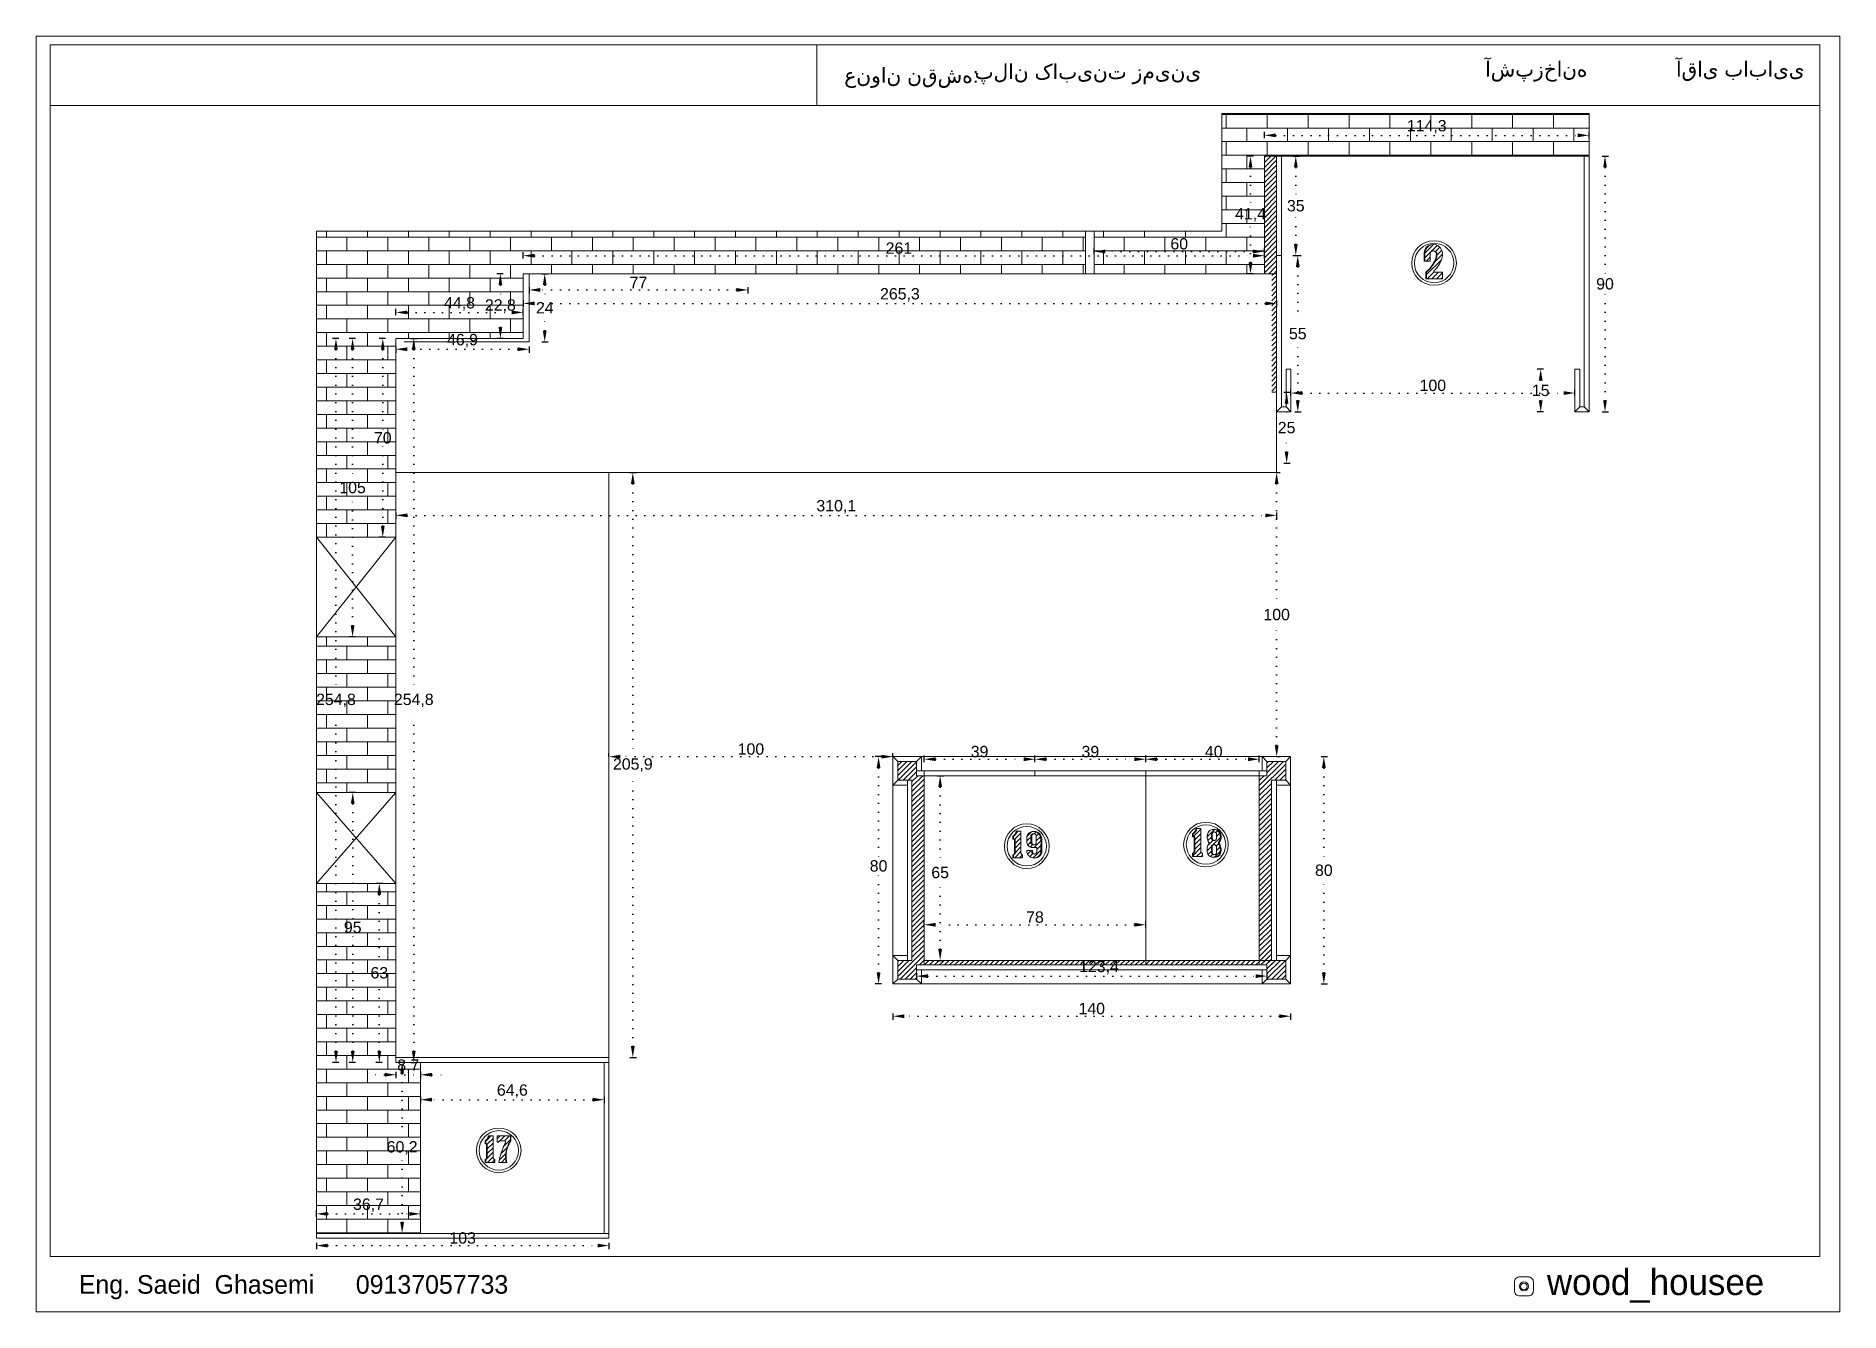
# Model space of a CAD drawing. Header units: inches. Extents: x 352 to 11605, y -941 to 2503.
# Drawn here: x 5554 to 6190, y -713 to -264 of the extents above; entities that cross this region are included whole.
import ezdxf

# ---------------------------------------------------------------- set-up
doc = ezdxf.new("R2010")
doc.units = ezdxf.units.IN
doc.header["$MEASUREMENT"] = 0
doc.linetypes.add('ACAD_ISO07W100', pattern=[3, 0, -3])
doc.styles.get("Standard").update_dxf_attribs({"font": 'arial.ttf'})
doc.dimstyles.new('ISO-25', dxfattribs={"dimtxt": 4, "dimasz": 4, "dimexe": 1.25, "dimexo": 0.625, "dimtad": 1, "dimtih": 1, "dimtoh": 1, "dimdec": 1, "dimtxsty": 'Standard', "dimcen": 2.5, "dimadec": 0, "dimazin": 0, "dimtfac": 1, "dimtdec": 1, "dimtmove": 0, "dimatfit": 3, "dimfxl": 1, "dimfxlon": 1, "dimarcsym": 0})
pattern_1 = [(45, (564.2989, -1049.8598), (-0.88388348, 0.88388348), [])]
pattern_2 = [(45, (4986.2395, -85.3427), (-0.8148213, 0.8148213), [])]
pattern_3 = [(45, (-1151.5844, -1254.3966), (-0.88388348, 0.88388348), [])]
pattern_4 = [(45, (5254.2978, 22.8357), (-0.8148213, 0.8148213), [])]
pattern_5 = [(45, (5208.2501, 22.4464), (-0.8148213, 0.8148213), [])]

msp = doc.modelspace()

# ---------------------------------------------------------------- texts
at = {"lineweight": 20, "attachment_point": 1}
for s, width, gutter_width, heights, insert, char_height in [('{\\fArial|b0|i0|c178|p34;آشپزخانه}', 46.3665, 242.48, [0], (6064.64, -272.71), 5.3493), ('آقای بابایی', 46.3665, 242.48, [0], (6131.85, -272.71), 5.3493), ('{\\fArial|b0|i0|c178|p34;عنوان نقشه}:', 63.3825, 387.3, [0], (5838.98, -274.87), 5.3828), ('پلان کابینت زمینی', 154.2597, 387.3, [0], (5884.87, -273.58), 5.3828), ('{\\fPlantagenet Cherokee|b0|i0|c0|p18;wood_housee}', 1.799, 45.37, [0.284], (6086.38, -697.75), 9.1849), ('{\\fPlantagenet Cherokee|b0|i0|c0|p18;^IEng. Saeid  Ghasemi      09137057733}', 289.7903, 32.41, [0], (5543.23, -699.91), 6.5606)]:
    msp.add_mtext_dynamic_manual_height_columns(s, width=width, gutter_width=gutter_width, heights=heights, dxfattribs=dict(at, insert=insert, char_height=char_height))

# ---------------------------------------------------------------- blocks, each defined once
blk = doc.blocks.new('*D385')
at = {"color": 0, "lineweight": -2, "transparency": 16777216}
for p, q in [((5684.31, -625.03), (5682.06, -625.03)), ((5684.31, -685.23), (5682.06, -685.23))]:
    blk.add_line(p, q, dxfattribs=at)
at = {"color": 0, "linetype": 'ACAD_ISO07W100', "lineweight": -2, "transparency": 16777216}
for p, q in [((5683.31, -629.03), (5683.31, -652.11)), ((5683.31, -681.23), (5683.31, -658.16))]:
    blk.add_line(p, q, dxfattribs=at)
at = {"color": 0, "transparency": 16777216}
for points in [[(5682.65, -629.03), (5683.98, -629.03), (5683.31, -625.03)], [(5682.65, -681.23), (5683.98, -681.23), (5683.31, -685.23)]]:
    blk.add_solid(points, dxfattribs=at)
at = {"layer": 'Defpoints', "color": 0, "transparency": 16777216}
for p in [(5683.31, -625.03), (5689.82, -625.03), (5689.82, -685.23)]:
    blk.add_point(p, dxfattribs=at)
at = {"color": 0, "lineweight": 20, "transparency": 16777216, "insert": (5683.31, -655.13), "char_height": 4, "attachment_point": 5}
blk.add_mtext('60,2', dxfattribs=at)
blk = doc.blocks.new('*D386')
at = {"color": 0, "lineweight": -2, "transparency": 16777216}
for p, q in [((5653.12, -679.36), (5653.12, -677.11)), ((5689.82, -679.36), (5689.82, -677.11))]:
    blk.add_line(p, q, dxfattribs=at)
at = {"color": 0, "linetype": 'ACAD_ISO07W100', "lineweight": -2, "transparency": 16777216}
blk.add_line((5657.12, -678.36), (5685.82, -678.36), dxfattribs=at)
at = {"color": 0, "transparency": 16777216}
for points in [[(5657.12, -677.69), (5657.12, -679.03), (5653.12, -678.36)], [(5685.82, -677.69), (5685.82, -679.03), (5689.82, -678.36)]]:
    blk.add_solid(points, dxfattribs=at)
at = {"layer": 'Defpoints', "color": 0, "transparency": 16777216}
for p in [(5689.82, -678.36), (5653.12, -685.23), (5689.82, -685.23)]:
    blk.add_point(p, dxfattribs=at)
at = {"color": 0, "lineweight": 20, "transparency": 16777216, "insert": (5671.47, -675.33), "char_height": 4, "attachment_point": 5}
blk.add_mtext('36,7', dxfattribs=at)
blk = doc.blocks.new('*D387')
at = {"color": 0, "lineweight": -2, "transparency": 16777216}
for p, q in [((5676.28, -562.03), (5674.03, -562.03)), ((5676.28, -625.03), (5674.03, -625.03))]:
    blk.add_line(p, q, dxfattribs=at)
at = {"color": 0, "linetype": 'ACAD_ISO07W100', "lineweight": -2, "transparency": 16777216}
for p, q in [((5675.28, -566.03), (5675.28, -590.87)), ((5675.28, -621.03), (5675.28, -596.2))]:
    blk.add_line(p, q, dxfattribs=at)
at = {"color": 0, "transparency": 16777216}
for points in [[(5674.62, -566.03), (5675.95, -566.03), (5675.28, -562.03)], [(5674.62, -621.03), (5675.95, -621.03), (5675.28, -625.03)]]:
    blk.add_solid(points, dxfattribs=at)
at = {"layer": 'Defpoints', "color": 0, "transparency": 16777216}
for p in [(5681.12, -562.03), (5675.28, -625.03), (5681.12, -625.03)]:
    blk.add_point(p, dxfattribs=at)
at = {"color": 0, "lineweight": 20, "transparency": 16777216, "insert": (5675.28, -593.53), "char_height": 4, "attachment_point": 5}
blk.add_mtext('63', dxfattribs=at)
blk = doc.blocks.new('*D388')
at = {"color": 0, "lineweight": -2, "transparency": 16777216}
for p, q in [((5666.92, -530.03), (5664.67, -530.03)), ((5666.92, -625.03), (5664.67, -625.03))]:
    blk.add_line(p, q, dxfattribs=at)
at = {"color": 0, "linetype": 'ACAD_ISO07W100', "lineweight": -2, "transparency": 16777216}
for p, q in [((5665.92, -534.03), (5665.92, -574.87)), ((5665.92, -621.03), (5665.92, -580.2))]:
    blk.add_line(p, q, dxfattribs=at)
at = {"color": 0, "transparency": 16777216}
for points in [[(5665.25, -534.03), (5666.58, -534.03), (5665.92, -530.03)], [(5665.25, -621.03), (5666.58, -621.03), (5665.92, -625.03)]]:
    blk.add_solid(points, dxfattribs=at)
at = {"layer": 'Defpoints', "color": 0, "transparency": 16777216}
for p in [(5681.12, -530.03), (5665.92, -625.03), (5681.12, -625.03)]:
    blk.add_point(p, dxfattribs=at)
at = {"color": 0, "lineweight": 20, "transparency": 16777216, "insert": (5665.92, -577.53), "char_height": 4, "attachment_point": 5}
blk.add_mtext('95', dxfattribs=at)
blk = doc.blocks.new('*D389')
at = {"color": 0, "lineweight": -2, "transparency": 16777216}
for p, q in [((5677.5, -370.23), (5675.25, -370.23)), ((5677.5, -440.23), (5675.25, -440.23))]:
    blk.add_line(p, q, dxfattribs=at)
at = {"color": 0, "linetype": 'ACAD_ISO07W100', "lineweight": -2, "transparency": 16777216}
for p, q in [((5676.5, -374.23), (5676.5, -402.57)), ((5676.5, -436.23), (5676.5, -407.9))]:
    blk.add_line(p, q, dxfattribs=at)
at = {"color": 0, "transparency": 16777216}
for points in [[(5675.83, -374.23), (5677.16, -374.23), (5676.5, -370.23)], [(5675.83, -436.23), (5677.16, -436.23), (5676.5, -440.23)]]:
    blk.add_solid(points, dxfattribs=at)
at = {"layer": 'Defpoints', "color": 0, "transparency": 16777216}
for p in [(5676.5, -370.23), (5681.12, -370.23), (5681.12, -440.23)]:
    blk.add_point(p, dxfattribs=at)
at = {"color": 0, "lineweight": 20, "transparency": 16777216, "insert": (5676.5, -405.23), "char_height": 4, "attachment_point": 5}
blk.add_mtext('70', dxfattribs=at)
blk = doc.blocks.new('*D390')
at = {"color": 0, "lineweight": -2, "transparency": 16777216}
for p, q in [((5666.87, -370.23), (5664.62, -370.23)), ((5666.87, -475.23), (5664.62, -475.23))]:
    blk.add_line(p, q, dxfattribs=at)
at = {"color": 0, "linetype": 'ACAD_ISO07W100', "lineweight": -2, "transparency": 16777216}
for p, q in [((5665.87, -374.23), (5665.87, -420.07)), ((5665.87, -471.23), (5665.87, -425.4))]:
    blk.add_line(p, q, dxfattribs=at)
at = {"color": 0, "transparency": 16777216}
for points in [[(5665.2, -374.23), (5666.53, -374.23), (5665.87, -370.23)], [(5665.2, -471.23), (5666.53, -471.23), (5665.87, -475.23)]]:
    blk.add_solid(points, dxfattribs=at)
at = {"layer": 'Defpoints', "color": 0, "transparency": 16777216}
for p in [(5681.12, -370.23), (5665.87, -475.23), (5681.12, -475.23)]:
    blk.add_point(p, dxfattribs=at)
at = {"color": 0, "lineweight": 20, "transparency": 16777216, "insert": (5665.87, -422.73), "char_height": 4, "attachment_point": 5}
blk.add_mtext('105', dxfattribs=at)
blk = doc.blocks.new('*D391')
at = {"color": 0, "lineweight": -2, "transparency": 16777216}
for p, q in [((5926.92, -340.6), (5926.92, -338.35)), ((5986.92, -340.6), (5986.92, -338.35))]:
    blk.add_line(p, q, dxfattribs=at)
at = {"color": 0, "linetype": 'ACAD_ISO07W100', "lineweight": -2, "transparency": 16777216}
blk.add_line((5982.92, -339.6), (5930.92, -339.6), dxfattribs=at)
at = {"color": 0, "transparency": 16777216}
for points in [[(5930.92, -338.94), (5930.92, -340.27), (5926.92, -339.6)], [(5982.92, -338.94), (5982.92, -340.27), (5986.92, -339.6)]]:
    blk.add_solid(points, dxfattribs=at)
at = {"layer": 'Defpoints', "color": 0, "transparency": 16777216}
for p in [(5926.92, -339.6), (5926.92, -347.43), (5986.92, -347.43)]:
    blk.add_point(p, dxfattribs=at)
at = {"color": 0, "lineweight": 20, "transparency": 16777216, "insert": (5956.92, -336.94), "char_height": 4, "attachment_point": 5}
blk.add_mtext('60', dxfattribs=at)
blk = doc.blocks.new('*D392')
at = {"color": 0, "lineweight": -2, "transparency": 16777216}
for p, q in [((5661.02, -370.23), (5658.77, -370.23)), ((5661.02, -625.03), (5658.77, -625.03))]:
    blk.add_line(p, q, dxfattribs=at)
at = {"color": 0, "linetype": 'ACAD_ISO07W100', "lineweight": -2, "transparency": 16777216}
for p, q in [((5660.02, -374.23), (5660.02, -494.61)), ((5660.02, -621.03), (5660.02, -500.66))]:
    blk.add_line(p, q, dxfattribs=at)
at = {"color": 0, "transparency": 16777216}
for points in [[(5659.36, -374.23), (5660.69, -374.23), (5660.02, -370.23)], [(5659.36, -621.03), (5660.69, -621.03), (5660.02, -625.03)]]:
    blk.add_solid(points, dxfattribs=at)
at = {"layer": 'Defpoints', "color": 0, "transparency": 16777216}
for p in [(5660.02, -370.23), (5681.12, -370.23), (5681.12, -625.03)]:
    blk.add_point(p, dxfattribs=at)
at = {"color": 0, "lineweight": 20, "transparency": 16777216, "insert": (5660.02, -497.63), "char_height": 4, "attachment_point": 5}
blk.add_mtext('254,8', dxfattribs=at)
blk = doc.blocks.new('*D393')
at = {"color": 0, "lineweight": -2, "transparency": 16777216}
for p, q in [((5681.12, -628.39), (5681.12, -630.64)), ((5689.82, -628.39), (5689.82, -630.64))]:
    blk.add_line(p, q, dxfattribs=at)
at = {"color": 0, "linetype": 'ACAD_ISO07W100', "lineweight": -2, "transparency": 16777216}
for p, q in [((5677.12, -629.39), (5673.12, -629.39)), ((5681.12, -629.39), (5689.82, -629.39)), ((5693.82, -629.39), (5697.82, -629.39))]:
    blk.add_line(p, q, dxfattribs=at)
at = {"color": 0, "transparency": 16777216}
for points in [[(5677.12, -628.73), (5677.12, -630.06), (5681.12, -629.39)], [(5693.82, -628.73), (5693.82, -630.06), (5689.82, -629.39)]]:
    blk.add_solid(points, dxfattribs=at)
at = {"layer": 'Defpoints', "color": 0, "transparency": 16777216}
for p in [(5681.12, -625.03), (5689.82, -625.03), (5689.82, -629.39)]:
    blk.add_point(p, dxfattribs=at)
at = {"color": 0, "lineweight": 20, "transparency": 16777216, "insert": (5685.47, -626.37), "char_height": 4, "attachment_point": 5}
blk.add_mtext('8,7', dxfattribs=at)
blk = doc.blocks.new('*D394')
at = {"color": 0, "lineweight": -2, "transparency": 16777216}
for p, q in [((5681.12, -362.07), (5681.12, -359.82)), ((5725.92, -362.07), (5725.92, -359.82))]:
    blk.add_line(p, q, dxfattribs=at)
at = {"color": 0, "linetype": 'ACAD_ISO07W100', "lineweight": -2, "transparency": 16777216}
blk.add_line((5685.12, -361.07), (5721.92, -361.07), dxfattribs=at)
at = {"color": 0, "transparency": 16777216}
for points in [[(5685.12, -360.4), (5685.12, -361.74), (5681.12, -361.07)], [(5721.92, -360.4), (5721.92, -361.74), (5725.92, -361.07)]]:
    blk.add_solid(points, dxfattribs=at)
at = {"layer": 'Defpoints', "color": 0, "transparency": 16777216}
for p in [(5725.92, -361.07), (5681.12, -370.23), (5725.92, -370.23)]:
    blk.add_point(p, dxfattribs=at)
at = {"color": 0, "lineweight": 20, "transparency": 16777216, "insert": (5703.52, -358.04), "char_height": 4, "attachment_point": 5}
blk.add_mtext('44,8', dxfattribs=at)
blk = doc.blocks.new('*D395')
at = {"color": 0, "lineweight": -2, "transparency": 16777216}
for p, q in [((5718.9, -347.43), (5716.65, -347.43)), ((5718.9, -370.23), (5716.65, -370.23))]:
    blk.add_line(p, q, dxfattribs=at)
at = {"color": 0, "linetype": 'ACAD_ISO07W100', "lineweight": -2, "transparency": 16777216}
for p, q in [((5717.9, -351.43), (5717.9, -355.81)), ((5717.9, -366.23), (5717.9, -361.86))]:
    blk.add_line(p, q, dxfattribs=at)
at = {"color": 0, "transparency": 16777216}
for points in [[(5717.24, -351.43), (5718.57, -351.43), (5717.9, -347.43)], [(5717.24, -366.23), (5718.57, -366.23), (5717.9, -370.23)]]:
    blk.add_solid(points, dxfattribs=at)
at = {"layer": 'Defpoints', "color": 0, "transparency": 16777216}
for p in [(5717.9, -347.43), (5725.92, -347.43), (5725.92, -370.23)]:
    blk.add_point(p, dxfattribs=at)
at = {"color": 0, "lineweight": 20, "transparency": 16777216, "insert": (5717.9, -358.83), "char_height": 4, "attachment_point": 5}
blk.add_mtext('22,8', dxfattribs=at)
blk = doc.blocks.new('*D396')
at = {"color": 0, "lineweight": -2, "transparency": 16777216}
for p, q in [((5725.92, -342.1), (5725.92, -339.85)), ((5986.92, -342.1), (5986.92, -339.85))]:
    blk.add_line(p, q, dxfattribs=at)
at = {"color": 0, "linetype": 'ACAD_ISO07W100', "lineweight": -2, "transparency": 16777216}
blk.add_line((5729.92, -341.1), (5982.92, -341.1), dxfattribs=at)
at = {"color": 0, "transparency": 16777216}
for points in [[(5729.92, -340.44), (5729.92, -341.77), (5725.92, -341.1)], [(5982.92, -340.44), (5982.92, -341.77), (5986.92, -341.1)]]:
    blk.add_solid(points, dxfattribs=at)
at = {"layer": 'Defpoints', "color": 0, "transparency": 16777216}
for p in [(5986.92, -341.1), (5725.92, -347.43), (5986.92, -347.43)]:
    blk.add_point(p, dxfattribs=at)
at = {"color": 0, "lineweight": 20, "transparency": 16777216, "insert": (5858.22, -338.44), "char_height": 4, "attachment_point": 5}
blk.add_mtext('261', dxfattribs=at)
blk = doc.blocks.new('*D397')
at = {"color": 0, "lineweight": -2, "transparency": 16777216}
for p, q in [((5986.92, -299.74), (5986.92, -297.49)), ((6101.22, -299.74), (6101.22, -297.49))]:
    blk.add_line(p, q, dxfattribs=at)
at = {"color": 0, "linetype": 'ACAD_ISO07W100', "lineweight": -2, "transparency": 16777216}
blk.add_line((5990.92, -298.74), (6097.22, -298.74), dxfattribs=at)
at = {"color": 0, "transparency": 16777216}
for points in [[(5990.92, -298.07), (5990.92, -299.4), (5986.92, -298.74)], [(6097.22, -298.07), (6097.22, -299.4), (6101.22, -298.74)]]:
    blk.add_solid(points, dxfattribs=at)
at = {"layer": 'Defpoints', "color": 0, "transparency": 16777216}
for p in [(6101.22, -298.74), (5986.92, -306.03), (6101.22, -306.03)]:
    blk.add_point(p, dxfattribs=at)
at = {"color": 0, "lineweight": 20, "transparency": 16777216, "insert": (6044.07, -295.71), "char_height": 4, "attachment_point": 5}
blk.add_mtext('114,3', dxfattribs=at)
blk = doc.blocks.new('*D398')
at = {"color": 0, "lineweight": -2, "transparency": 16777216}
for p, q in [((5983.02, -306.03), (5980.77, -306.03)), ((5983.02, -347.43), (5980.77, -347.43))]:
    blk.add_line(p, q, dxfattribs=at)
at = {"color": 0, "linetype": 'ACAD_ISO07W100', "lineweight": -2, "transparency": 16777216}
for p, q in [((5982.02, -310.03), (5982.02, -323.71)), ((5982.02, -343.43), (5982.02, -329.76))]:
    blk.add_line(p, q, dxfattribs=at)
at = {"color": 0, "transparency": 16777216}
for points in [[(5981.35, -310.03), (5982.69, -310.03), (5982.02, -306.03)], [(5981.35, -343.43), (5982.69, -343.43), (5982.02, -347.43)]]:
    blk.add_solid(points, dxfattribs=at)
at = {"layer": 'Defpoints', "color": 0, "transparency": 16777216}
for p in [(5982.02, -306.03), (5986.92, -306.03), (5986.92, -347.43)]:
    blk.add_point(p, dxfattribs=at)
at = {"color": 0, "lineweight": 20, "transparency": 16777216, "insert": (5982.02, -326.73), "char_height": 4, "attachment_point": 5}
blk.add_mtext('41,4', dxfattribs=at)
blk = doc.blocks.new('*D399')
at = {"color": 0, "lineweight": -2, "transparency": 16777216}
for p, q in [((5681.12, -431.5), (5681.12, -433.75)), ((5991.22, -431.5), (5991.22, -433.75))]:
    blk.add_line(p, q, dxfattribs=at)
at = {"color": 0, "linetype": 'ACAD_ISO07W100', "lineweight": -2, "transparency": 16777216}
blk.add_line((5685.12, -432.5), (5987.22, -432.5), dxfattribs=at)
at = {"color": 0, "transparency": 16777216}
for points in [[(5685.12, -431.83), (5685.12, -433.17), (5681.12, -432.5)], [(5987.22, -431.83), (5987.22, -433.17), (5991.22, -432.5)]]:
    blk.add_solid(points, dxfattribs=at)
at = {"layer": 'Defpoints', "color": 0, "transparency": 16777216}
for p in [(5681.12, -414.13), (5991.22, -417.43), (5991.22, -432.5)]:
    blk.add_point(p, dxfattribs=at)
at = {"color": 0, "lineweight": 20, "transparency": 16777216, "insert": (5836.17, -429.47), "char_height": 4, "attachment_point": 5}
blk.add_mtext('310,1', dxfattribs=at)
blk = doc.blocks.new('*D400')
at = {"color": 0, "lineweight": -2, "transparency": 16777216}
for p, q in [((6105.83, -306.03), (6108.08, -306.03)), ((6105.83, -396.03), (6108.08, -396.03))]:
    blk.add_line(p, q, dxfattribs=at)
at = {"color": 0, "linetype": 'ACAD_ISO07W100', "lineweight": -2, "transparency": 16777216}
for p, q in [((6106.83, -310.03), (6106.83, -348.37)), ((6106.83, -392.03), (6106.83, -353.7))]:
    blk.add_line(p, q, dxfattribs=at)
at = {"color": 0, "transparency": 16777216}
for points in [[(6106.17, -310.03), (6107.5, -310.03), (6106.83, -306.03)], [(6106.17, -392.03), (6107.5, -392.03), (6106.83, -396.03)]]:
    blk.add_solid(points, dxfattribs=at)
at = {"layer": 'Defpoints', "color": 0, "transparency": 16777216}
for p in [(6101.22, -306.03), (6106.83, -306.03), (6101.22, -396.03)]:
    blk.add_point(p, dxfattribs=at)
at = {"color": 0, "lineweight": 20, "transparency": 16777216, "insert": (6106.83, -351.03), "char_height": 4, "attachment_point": 5}
blk.add_mtext('90', dxfattribs=at)
blk = doc.blocks.new('*D401')
at = {"color": 0, "lineweight": -2, "transparency": 16777216}
for p, q in [((5996.22, -390.43), (5996.22, -388.18)), ((6096.22, -390.43), (6096.22, -388.18))]:
    blk.add_line(p, q, dxfattribs=at)
at = {"color": 0, "linetype": 'ACAD_ISO07W100', "lineweight": -2, "transparency": 16777216}
blk.add_line((6000.22, -389.43), (6092.22, -389.43), dxfattribs=at)
at = {"color": 0, "transparency": 16777216}
for points in [[(6000.22, -388.77), (6000.22, -390.1), (5996.22, -389.43)], [(6092.22, -388.77), (6092.22, -390.1), (6096.22, -389.43)]]:
    blk.add_solid(points, dxfattribs=at)
at = {"layer": 'Defpoints', "color": 0, "transparency": 16777216}
for p in [(6096.22, -389.43), (5996.22, -394.33), (6096.22, -394.33)]:
    blk.add_point(p, dxfattribs=at)
at = {"color": 0, "lineweight": 20, "transparency": 16777216, "insert": (6046.22, -386.77), "char_height": 4, "attachment_point": 5}
blk.add_mtext('100', dxfattribs=at)
blk = doc.blocks.new('*D402')
at = {"color": 0, "lineweight": -2, "transparency": 16777216}
for p, q in [((5996.96, -306.03), (5999.21, -306.03)), ((5996.96, -341.03), (5999.21, -341.03))]:
    blk.add_line(p, q, dxfattribs=at)
at = {"color": 0, "linetype": 'ACAD_ISO07W100', "lineweight": -2, "transparency": 16777216}
for p, q in [((5997.96, -310.03), (5997.96, -320.87)), ((5997.96, -337.03), (5997.96, -326.2))]:
    blk.add_line(p, q, dxfattribs=at)
at = {"color": 0, "transparency": 16777216}
for points in [[(5997.29, -310.03), (5998.63, -310.03), (5997.96, -306.03)], [(5997.29, -337.03), (5998.63, -337.03), (5997.96, -341.03)]]:
    blk.add_solid(points, dxfattribs=at)
at = {"layer": 'Defpoints', "color": 0, "transparency": 16777216}
for p in [(5992.92, -306.03), (5993.07, -341.03), (5997.96, -341.03)]:
    blk.add_point(p, dxfattribs=at)
at = {"color": 0, "lineweight": 20, "transparency": 16777216, "insert": (5997.96, -323.53), "char_height": 4, "attachment_point": 5}
blk.add_mtext('35', dxfattribs=at)
blk = doc.blocks.new('*D403')
at = {"color": 0, "lineweight": -2, "transparency": 16777216}
for p, q in [((5997.65, -341.03), (5999.9, -341.03)), ((5997.65, -396.03), (5999.9, -396.03))]:
    blk.add_line(p, q, dxfattribs=at)
at = {"color": 0, "linetype": 'ACAD_ISO07W100', "lineweight": -2, "transparency": 16777216}
for p, q in [((5998.65, -345.03), (5998.65, -365.88)), ((5998.65, -392.03), (5998.65, -371.19))]:
    blk.add_line(p, q, dxfattribs=at)
at = {"color": 0, "transparency": 16777216}
for points in [[(5997.98, -345.03), (5999.31, -345.03), (5998.65, -341.03)], [(5997.98, -392.03), (5999.31, -392.03), (5998.65, -396.03)]]:
    blk.add_solid(points, dxfattribs=at)
at = {"layer": 'Defpoints', "color": 0, "transparency": 16777216}
for p in [(5992.22, -341.03), (5992.91, -396.03), (5998.65, -396.03)]:
    blk.add_point(p, dxfattribs=at)
at = {"color": 0, "lineweight": 20, "transparency": 16777216, "insert": (5998.65, -368.53), "char_height": 4, "attachment_point": 5}
blk.add_mtext('55', dxfattribs=at)
blk = doc.blocks.new('*D404')
at = {"color": 0, "lineweight": -2, "transparency": 16777216}
for p, q in [((6085.19, -381.03), (6082.94, -381.03)), ((6085.19, -396.03), (6082.94, -396.03))]:
    blk.add_line(p, q, dxfattribs=at)
at = {"color": 0, "linetype": 'ACAD_ISO07W100', "lineweight": -2, "transparency": 16777216}
for p, q in [((6084.19, -385.03), (6084.19, -385.87)), ((6084.19, -392.03), (6084.19, -391.2))]:
    blk.add_line(p, q, dxfattribs=at)
at = {"color": 0, "transparency": 16777216}
for points in [[(6083.52, -385.03), (6084.86, -385.03), (6084.19, -381.03)], [(6083.52, -392.03), (6084.86, -392.03), (6084.19, -396.03)]]:
    blk.add_solid(points, dxfattribs=at)
at = {"layer": 'Defpoints', "color": 0, "transparency": 16777216}
for p in [(6084.19, -381.03), (6096.22, -381.03), (6096.22, -396.03)]:
    blk.add_point(p, dxfattribs=at)
at = {"color": 0, "lineweight": 20, "transparency": 16777216, "insert": (6084.19, -388.53), "char_height": 4, "attachment_point": 5}
blk.add_mtext('15', dxfattribs=at)
blk = doc.blocks.new('*D372')
at = {"color": 0, "lineweight": -2, "transparency": 16777216}
for p, q in [((5993.73, -389.13), (5995.98, -389.13)), ((5993.73, -414.13), (5995.98, -414.13))]:
    blk.add_line(p, q, dxfattribs=at)
at = {"color": 0, "linetype": 'ACAD_ISO07W100', "lineweight": -2, "transparency": 16777216}
for p, q in [((5994.73, -393.13), (5994.73, -398.97)), ((5994.73, -410.13), (5994.73, -404.3))]:
    blk.add_line(p, q, dxfattribs=at)
at = {"color": 0, "transparency": 16777216}
for points in [[(5994.06, -393.13), (5995.39, -393.13), (5994.73, -389.13)], [(5994.06, -410.13), (5995.39, -410.13), (5994.73, -414.13)]]:
    blk.add_solid(points, dxfattribs=at)
at = {"layer": 'Defpoints', "color": 0, "transparency": 16777216}
for p in [(5989.52, -389.13), (5989.52, -414.13), (5994.73, -414.13)]:
    blk.add_point(p, dxfattribs=at)
at = {"color": 0, "lineweight": 20, "transparency": 16777216, "insert": (5994.73, -401.63), "char_height": 4, "attachment_point": 5}
blk.add_mtext('25', dxfattribs=at)
blk = doc.blocks.new('*D373')
at = {"color": 0, "lineweight": -2, "transparency": 16777216}
for p, q in [((5728.02, -352.15), (5728.02, -354.4)), ((5805.02, -352.15), (5805.02, -354.4))]:
    blk.add_line(p, q, dxfattribs=at)
at = {"color": 0, "linetype": 'ACAD_ISO07W100', "lineweight": -2, "transparency": 16777216}
blk.add_line((5801.02, -353.15), (5732.02, -353.15), dxfattribs=at)
at = {"color": 0, "transparency": 16777216}
for points in [[(5732.02, -352.48), (5732.02, -353.82), (5728.02, -353.15)], [(5801.02, -352.48), (5801.02, -353.82), (5805.02, -353.15)]]:
    blk.add_solid(points, dxfattribs=at)
at = {"layer": 'Defpoints', "color": 0, "transparency": 16777216}
for p in [(5728.02, -347.43), (5805.02, -347.43), (5728.02, -353.15)]:
    blk.add_point(p, dxfattribs=at)
at = {"color": 0, "lineweight": 20, "transparency": 16777216, "insert": (5766.52, -350.53), "char_height": 4, "attachment_point": 5}
blk.add_mtext('77', dxfattribs=at)
blk = doc.blocks.new('*D374')
at = {"color": 0, "lineweight": -2, "transparency": 16777216}
for p, q in [((5732.52, -347.43), (5734.77, -347.43)), ((5732.52, -371.43), (5734.77, -371.43))]:
    blk.add_line(p, q, dxfattribs=at)
at = {"color": 0, "linetype": 'ACAD_ISO07W100', "lineweight": -2, "transparency": 16777216}
for p, q in [((5733.52, -351.43), (5733.52, -356.8)), ((5733.52, -367.43), (5733.52, -362.07))]:
    blk.add_line(p, q, dxfattribs=at)
at = {"color": 0, "transparency": 16777216}
for points in [[(5732.85, -351.43), (5734.19, -351.43), (5733.52, -347.43)], [(5732.85, -367.43), (5734.19, -367.43), (5733.52, -371.43)]]:
    blk.add_solid(points, dxfattribs=at)
at = {"layer": 'Defpoints', "color": 0, "transparency": 16777216}
for p in [(5727.92, -347.43), (5727.92, -371.43), (5733.52, -371.43)]:
    blk.add_point(p, dxfattribs=at)
at = {"color": 0, "lineweight": 20, "transparency": 16777216, "insert": (5733.52, -359.43), "char_height": 4, "attachment_point": 5}
blk.add_mtext('24', dxfattribs=at)
blk = doc.blocks.new('*D375')
at = {"color": 0, "lineweight": -2, "transparency": 16777216}
for p, q in [((5681.12, -373.03), (5681.12, -375.28)), ((5728.02, -373.03), (5728.02, -375.28))]:
    blk.add_line(p, q, dxfattribs=at)
at = {"color": 0, "linetype": 'ACAD_ISO07W100', "lineweight": -2, "transparency": 16777216}
blk.add_line((5724.02, -374.03), (5685.12, -374.03), dxfattribs=at)
at = {"color": 0, "transparency": 16777216}
for points in [[(5685.12, -373.36), (5685.12, -374.69), (5681.12, -374.03)], [(5724.02, -373.36), (5724.02, -374.69), (5728.02, -374.03)]]:
    blk.add_solid(points, dxfattribs=at)
at = {"layer": 'Defpoints', "color": 0, "transparency": 16777216}
for p in [(5681.12, -371.43), (5681.12, -374.03), (5728.02, -371.43)]:
    blk.add_point(p, dxfattribs=at)
at = {"color": 0, "lineweight": 20, "transparency": 16777216, "insert": (5704.57, -371), "char_height": 4, "attachment_point": 5}
blk.add_mtext('46,9', dxfattribs=at)
blk = doc.blocks.new('*D405')
at = {"color": 0, "lineweight": -2, "transparency": 16777216}
for p, q in [((5689.82, -637.17), (5689.82, -639.42)), ((5754.42, -637.17), (5754.42, -639.42))]:
    blk.add_line(p, q, dxfattribs=at)
at = {"color": 0, "linetype": 'ACAD_ISO07W100', "lineweight": -2, "transparency": 16777216}
blk.add_line((5750.42, -638.17), (5693.82, -638.17), dxfattribs=at)
at = {"color": 0, "transparency": 16777216}
for points in [[(5693.82, -637.5), (5693.82, -638.84), (5689.82, -638.17)], [(5750.42, -637.5), (5750.42, -638.84), (5754.42, -638.17)]]:
    blk.add_solid(points, dxfattribs=at)
at = {"layer": 'Defpoints', "color": 0, "transparency": 16777216}
for p in [(5689.82, -625.03), (5754.42, -625.03), (5689.82, -638.17)]:
    blk.add_point(p, dxfattribs=at)
at = {"color": 0, "lineweight": 20, "transparency": 16777216, "insert": (5722.12, -635.14), "char_height": 4, "attachment_point": 5}
blk.add_mtext('64,6', dxfattribs=at)
blk = doc.blocks.new('*D376')
at = {"color": 0, "lineweight": -2, "transparency": 16777216}
for p, q in [((5991.22, -417.43), (5992.47, -417.43)), ((5991.22, -517.43), (5992.47, -517.43))]:
    blk.add_line(p, q, dxfattribs=at)
at = {"color": 0, "linetype": 'ACAD_ISO07W100', "lineweight": -2, "transparency": 16777216}
for p, q in [((5991.22, -421.43), (5991.22, -464.77)), ((5991.22, -513.43), (5991.22, -470.1))]:
    blk.add_line(p, q, dxfattribs=at)
at = {"color": 0, "transparency": 16777216}
for points in [[(5990.55, -421.43), (5991.89, -421.43), (5991.22, -417.43)], [(5990.55, -513.43), (5991.89, -513.43), (5991.22, -517.43)]]:
    blk.add_solid(points, dxfattribs=at)
at = {"layer": 'Defpoints', "color": 0, "transparency": 16777216}
for p in [(5991.22, -417.43), (5991.22, -517.43), (5991.22, -517.43)]:
    blk.add_point(p, dxfattribs=at)
at = {"color": 0, "lineweight": 20, "transparency": 16777216, "insert": (5991.22, -467.43), "char_height": 4, "attachment_point": 5}
blk.add_mtext('100', dxfattribs=at)
blk = doc.blocks.new('*D377')
at = {"color": 0, "lineweight": -2, "transparency": 16777216}
for p, q in [((5756.12, -517.43), (5756.12, -516.18)), ((5856.12, -517.43), (5856.12, -516.18))]:
    blk.add_line(p, q, dxfattribs=at)
at = {"color": 0, "linetype": 'ACAD_ISO07W100', "lineweight": -2, "transparency": 16777216}
blk.add_line((5852.12, -517.43), (5760.12, -517.43), dxfattribs=at)
at = {"color": 0, "transparency": 16777216}
for points in [[(5760.12, -516.77), (5760.12, -518.1), (5756.12, -517.43)], [(5852.12, -516.77), (5852.12, -518.1), (5856.12, -517.43)]]:
    blk.add_solid(points, dxfattribs=at)
at = {"layer": 'Defpoints', "color": 0, "transparency": 16777216}
for p in [(5756.12, -517.43), (5756.12, -517.43), (5856.12, -517.43)]:
    blk.add_point(p, dxfattribs=at)
at = {"color": 0, "lineweight": 20, "transparency": 16777216, "insert": (5806.12, -514.77), "char_height": 4, "attachment_point": 5}
blk.add_mtext('100', dxfattribs=at)
blk = doc.blocks.new('*D406')
at = {"color": 0, "lineweight": -2, "transparency": 16777216}
for p, q in [((5653.12, -688.52), (5653.12, -690.77)), ((5756.12, -688.52), (5756.12, -690.77))]:
    blk.add_line(p, q, dxfattribs=at)
at = {"color": 0, "linetype": 'ACAD_ISO07W100', "lineweight": -2, "transparency": 16777216}
blk.add_line((5657.12, -689.52), (5752.12, -689.52), dxfattribs=at)
at = {"color": 0, "transparency": 16777216}
for points in [[(5657.12, -688.86), (5657.12, -690.19), (5653.12, -689.52)], [(5752.12, -688.86), (5752.12, -690.19), (5756.12, -689.52)]]:
    blk.add_solid(points, dxfattribs=at)
at = {"layer": 'Defpoints', "color": 0, "transparency": 16777216}
for p in [(5653.12, -686.93), (5756.12, -686.93), (5756.12, -689.52)]:
    blk.add_point(p, dxfattribs=at)
at = {"color": 0, "lineweight": 20, "transparency": 16777216, "insert": (5704.62, -686.86), "char_height": 4, "attachment_point": 5}
blk.add_mtext('103', dxfattribs=at)
blk = doc.blocks.new('*D382')
at = {"color": 0, "lineweight": -2, "transparency": 16777216}
for p, q in [((5852.06, -517.43), (5849.81, -517.43)), ((5852.06, -597.43), (5849.81, -597.43))]:
    blk.add_line(p, q, dxfattribs=at)
at = {"color": 0, "linetype": 'ACAD_ISO07W100', "lineweight": -2, "transparency": 16777216}
for p, q in [((5851.06, -521.43), (5851.06, -553.24)), ((5851.06, -593.43), (5851.06, -558.57))]:
    blk.add_line(p, q, dxfattribs=at)
at = {"color": 0, "transparency": 16777216}
for points in [[(5850.39, -521.43), (5851.73, -521.43), (5851.06, -517.43)], [(5850.39, -593.43), (5851.73, -593.43), (5851.06, -597.43)]]:
    blk.add_solid(points, dxfattribs=at)
at = {"layer": 'Defpoints', "color": 0, "transparency": 16777216}
for p in [(5851.06, -517.43), (5856.12, -517.43), (5856.12, -597.43)]:
    blk.add_point(p, dxfattribs=at)
at = {"color": 0, "lineweight": 20, "transparency": 16777216, "insert": (5851.06, -555.9), "char_height": 4, "attachment_point": 5}
blk.add_mtext('80', dxfattribs=at)
blk = doc.blocks.new('*D383')
at = {"color": 0, "lineweight": -2, "transparency": 16777216}
for p, q in [((5871.74, -524.13), (5873.99, -524.13)), ((5871.74, -589.13), (5873.99, -589.13))]:
    blk.add_line(p, q, dxfattribs=at)
at = {"color": 0, "linetype": 'ACAD_ISO07W100', "lineweight": -2, "transparency": 16777216}
for p, q in [((5872.74, -528.13), (5872.74, -555.57)), ((5872.74, -585.13), (5872.74, -560.9))]:
    blk.add_line(p, q, dxfattribs=at)
at = {"color": 0, "transparency": 16777216}
for points in [[(5872.08, -528.13), (5873.41, -528.13), (5872.74, -524.13)], [(5872.08, -585.13), (5873.41, -585.13), (5872.74, -589.13)]]:
    blk.add_solid(points, dxfattribs=at)
at = {"layer": 'Defpoints', "color": 0, "transparency": 16777216}
for p in [(5866.12, -524.13), (5872.74, -524.13), (5866.12, -589.13)]:
    blk.add_point(p, dxfattribs=at)
at = {"color": 0, "lineweight": 20, "transparency": 16777216, "insert": (5872.74, -558.23), "char_height": 4, "attachment_point": 5}
blk.add_mtext('65', dxfattribs=at)
blk = doc.blocks.new('*D384')
at = {"color": 0, "lineweight": -2, "transparency": 16777216}
for p, q in [((6006.84, -517.43), (6009.09, -517.43)), ((6006.84, -597.43), (6009.09, -597.43))]:
    blk.add_line(p, q, dxfattribs=at)
at = {"color": 0, "linetype": 'ACAD_ISO07W100', "lineweight": -2, "transparency": 16777216}
for p, q in [((6007.84, -521.43), (6007.84, -554.77)), ((6007.84, -593.43), (6007.84, -560.1))]:
    blk.add_line(p, q, dxfattribs=at)
at = {"color": 0, "transparency": 16777216}
for points in [[(6007.17, -521.43), (6008.51, -521.43), (6007.84, -517.43)], [(6007.17, -593.43), (6008.51, -593.43), (6007.84, -597.43)]]:
    blk.add_solid(points, dxfattribs=at)
at = {"layer": 'Defpoints', "color": 0, "transparency": 16777216}
for p in [(5996.12, -517.43), (6007.84, -517.43), (5996.12, -597.43)]:
    blk.add_point(p, dxfattribs=at)
at = {"color": 0, "lineweight": 20, "transparency": 16777216, "insert": (6007.84, -557.43), "char_height": 4, "attachment_point": 5}
blk.add_mtext('80', dxfattribs=at)
blk = doc.blocks.new('*D378')
at = {"color": 0, "lineweight": -2, "transparency": 16777216}
for p, q in [((5867.12, -519.33), (5867.12, -517.08)), ((5906.12, -519.33), (5906.12, -517.08))]:
    blk.add_line(p, q, dxfattribs=at)
at = {"color": 0, "linetype": 'ACAD_ISO07W100', "lineweight": -2, "transparency": 16777216}
blk.add_line((5871.12, -518.33), (5902.12, -518.33), dxfattribs=at)
at = {"color": 0, "transparency": 16777216}
for points in [[(5871.12, -517.66), (5871.12, -519), (5867.12, -518.33)], [(5902.12, -517.66), (5902.12, -519), (5906.12, -518.33)]]:
    blk.add_solid(points, dxfattribs=at)
at = {"layer": 'Defpoints', "color": 0, "transparency": 16777216}
for p in [(5906.12, -518.33), (5867.12, -524.13), (5906.12, -524.13)]:
    blk.add_point(p, dxfattribs=at)
at = {"color": 0, "lineweight": 20, "transparency": 16777216, "insert": (5886.62, -515.66), "char_height": 4, "attachment_point": 5}
blk.add_mtext('39', dxfattribs=at)
blk = doc.blocks.new('*D379')
at = {"color": 0, "lineweight": -2, "transparency": 16777216}
for p, q in [((5906.12, -519.33), (5906.12, -517.08)), ((5945.12, -519.33), (5945.12, -517.08))]:
    blk.add_line(p, q, dxfattribs=at)
at = {"color": 0, "linetype": 'ACAD_ISO07W100', "lineweight": -2, "transparency": 16777216}
blk.add_line((5910.12, -518.33), (5941.12, -518.33), dxfattribs=at)
at = {"color": 0, "transparency": 16777216}
for points in [[(5910.12, -517.66), (5910.12, -519), (5906.12, -518.33)], [(5941.12, -517.66), (5941.12, -519), (5945.12, -518.33)]]:
    blk.add_solid(points, dxfattribs=at)
at = {"layer": 'Defpoints', "color": 0, "transparency": 16777216}
for p in [(5945.12, -518.33), (5906.12, -524.13), (5945.12, -524.13)]:
    blk.add_point(p, dxfattribs=at)
at = {"color": 0, "lineweight": 20, "transparency": 16777216, "insert": (5925.62, -515.66), "char_height": 4, "attachment_point": 5}
blk.add_mtext('39', dxfattribs=at)
blk = doc.blocks.new('*D380')
at = {"color": 0, "lineweight": -2, "transparency": 16777216}
for p, q in [((5945.12, -519.33), (5945.12, -517.08)), ((5985.12, -519.33), (5985.12, -517.08))]:
    blk.add_line(p, q, dxfattribs=at)
at = {"color": 0, "linetype": 'ACAD_ISO07W100', "lineweight": -2, "transparency": 16777216}
blk.add_line((5949.12, -518.33), (5981.12, -518.33), dxfattribs=at)
at = {"color": 0, "transparency": 16777216}
for points in [[(5949.12, -517.66), (5949.12, -519), (5945.12, -518.33)], [(5981.12, -517.66), (5981.12, -519), (5985.12, -518.33)]]:
    blk.add_solid(points, dxfattribs=at)
at = {"layer": 'Defpoints', "color": 0, "transparency": 16777216}
for p in [(5985.12, -518.33), (5945.12, -522.43), (5985.12, -522.43)]:
    blk.add_point(p, dxfattribs=at)
at = {"color": 0, "lineweight": 20, "transparency": 16777216, "insert": (5969.08, -515.66), "char_height": 4, "attachment_point": 5}
blk.add_mtext('40', dxfattribs=at)
blk = doc.blocks.new('*D381')
at = {"color": 0, "lineweight": -2, "transparency": 16777216}
for p, q in [((5867.12, -577.6), (5867.12, -575.35)), ((5945.12, -577.6), (5945.12, -575.35))]:
    blk.add_line(p, q, dxfattribs=at)
at = {"color": 0, "linetype": 'ACAD_ISO07W100', "lineweight": -2, "transparency": 16777216}
blk.add_line((5941.12, -576.6), (5871.12, -576.6), dxfattribs=at)
at = {"color": 0, "transparency": 16777216}
for points in [[(5871.12, -575.93), (5871.12, -577.27), (5867.12, -576.6)], [(5941.12, -575.93), (5941.12, -577.27), (5945.12, -576.6)]]:
    blk.add_solid(points, dxfattribs=at)
at = {"layer": 'Defpoints', "color": 0, "transparency": 16777216}
for p in [(5867.12, -576.6), (5867.12, -589.13), (5945.12, -589.13)]:
    blk.add_point(p, dxfattribs=at)
at = {"color": 0, "lineweight": 20, "transparency": 16777216, "insert": (5906.12, -573.93), "char_height": 4, "attachment_point": 5}
blk.add_mtext('78', dxfattribs=at)
blk = doc.blocks.new('*D408')
at = {"color": 0, "lineweight": -2, "transparency": 16777216}
for p, q in [((5864.42, -593.68), (5864.42, -595.93)), ((5987.82, -593.68), (5987.82, -595.93))]:
    blk.add_line(p, q, dxfattribs=at)
at = {"color": 0, "linetype": 'ACAD_ISO07W100', "lineweight": -2, "transparency": 16777216}
blk.add_line((5868.42, -594.68), (5983.82, -594.68), dxfattribs=at)
at = {"color": 0, "transparency": 16777216}
for points in [[(5868.42, -594.01), (5868.42, -595.35), (5864.42, -594.68)], [(5983.82, -594.01), (5983.82, -595.35), (5987.82, -594.68)]]:
    blk.add_solid(points, dxfattribs=at)
at = {"layer": 'Defpoints', "color": 0, "transparency": 16777216}
for p in [(5864.42, -592.43), (5987.82, -592.43), (5987.82, -594.68)]:
    blk.add_point(p, dxfattribs=at)
at = {"color": 0, "lineweight": 20, "transparency": 16777216, "insert": (5928.67, -591.65), "char_height": 4, "attachment_point": 5}
blk.add_mtext('123,4', dxfattribs=at)
blk = doc.blocks.new('*D407')
at = {"color": 0, "lineweight": -2, "transparency": 16777216}
for p, q in [((5856.12, -607.79), (5856.12, -610.04)), ((5996.12, -607.79), (5996.12, -610.04))]:
    blk.add_line(p, q, dxfattribs=at)
at = {"color": 0, "linetype": 'ACAD_ISO07W100', "lineweight": -2, "transparency": 16777216}
blk.add_line((5992.12, -608.79), (5860.12, -608.79), dxfattribs=at)
at = {"color": 0, "transparency": 16777216}
for points in [[(5860.12, -608.12), (5860.12, -609.45), (5856.12, -608.79)], [(5992.12, -608.12), (5992.12, -609.45), (5996.12, -608.79)]]:
    blk.add_solid(points, dxfattribs=at)
at = {"layer": 'Defpoints', "color": 0, "transparency": 16777216}
for p in [(5856.12, -597.43), (5996.12, -597.43), (5856.12, -608.79)]:
    blk.add_point(p, dxfattribs=at)
at = {"color": 0, "lineweight": 20, "transparency": 16777216, "insert": (5926.12, -606.12), "char_height": 4, "attachment_point": 5}
blk.add_mtext('140', dxfattribs=at)
blk = doc.blocks.new('*D409')
at = {"color": 0, "lineweight": -2, "transparency": 16777216}
for p, q in [((5763.53, -417.43), (5765.78, -417.43)), ((5763.53, -623.33), (5765.78, -623.33))]:
    blk.add_line(p, q, dxfattribs=at)
at = {"color": 0, "linetype": 'ACAD_ISO07W100', "lineweight": -2, "transparency": 16777216}
for p, q in [((5764.53, -421.43), (5764.53, -517.36)), ((5764.53, -619.33), (5764.53, -523.41))]:
    blk.add_line(p, q, dxfattribs=at)
at = {"color": 0, "transparency": 16777216}
for points in [[(5763.86, -421.43), (5765.19, -421.43), (5764.53, -417.43)], [(5763.86, -619.33), (5765.19, -619.33), (5764.53, -623.33)]]:
    blk.add_solid(points, dxfattribs=at)
at = {"layer": 'Defpoints', "color": 0, "transparency": 16777216}
for p in [(5756.12, -417.43), (5764.53, -417.43), (5756.12, -623.33)]:
    blk.add_point(p, dxfattribs=at)
at = {"color": 0, "lineweight": 20, "transparency": 16777216, "insert": (5764.53, -520.38), "char_height": 4, "attachment_point": 5}
blk.add_mtext('205,9', dxfattribs=at)
blk = doc.blocks.new('*D410')
at = {"color": 0, "lineweight": -2, "transparency": 16777216}
for p, q in [((5725.92, -356.9), (5725.92, -359.15)), ((5991.22, -356.9), (5991.22, -359.15))]:
    blk.add_line(p, q, dxfattribs=at)
at = {"color": 0, "linetype": 'ACAD_ISO07W100', "lineweight": -2, "transparency": 16777216}
blk.add_line((5987.22, -357.9), (5729.92, -357.9), dxfattribs=at)
at = {"color": 0, "transparency": 16777216}
for points in [[(5729.92, -357.24), (5729.92, -358.57), (5725.92, -357.9)], [(5987.22, -357.24), (5987.22, -358.57), (5991.22, -357.9)]]:
    blk.add_solid(points, dxfattribs=at)
at = {"layer": 'Defpoints', "color": 0, "transparency": 16777216}
for p in [(5725.92, -347.43), (5991.22, -347.43), (5725.92, -357.9)]:
    blk.add_point(p, dxfattribs=at)
at = {"color": 0, "lineweight": 20, "transparency": 16777216, "insert": (5858.57, -354.87), "char_height": 4, "attachment_point": 5}
blk.add_mtext('265,3', dxfattribs=at)
blk = doc.blocks.new('*D411')
at = {"color": 0, "lineweight": -2, "transparency": 16777216}
for p, q in [((5686.41, -370.23), (5688.66, -370.23)), ((5686.41, -625.03), (5688.66, -625.03))]:
    blk.add_line(p, q, dxfattribs=at)
at = {"color": 0, "linetype": 'ACAD_ISO07W100', "lineweight": -2, "transparency": 16777216}
for p, q in [((5687.41, -374.23), (5687.41, -494.61)), ((5687.41, -621.03), (5687.41, -500.66))]:
    blk.add_line(p, q, dxfattribs=at)
at = {"color": 0, "transparency": 16777216}
for points in [[(5686.74, -374.23), (5688.08, -374.23), (5687.41, -370.23)], [(5686.74, -621.03), (5688.08, -621.03), (5687.41, -625.03)]]:
    blk.add_solid(points, dxfattribs=at)
at = {"layer": 'Defpoints', "color": 0, "transparency": 16777216}
for p in [(5681.12, -370.23), (5681.12, -625.03), (5687.41, -625.03)]:
    blk.add_point(p, dxfattribs=at)
at = {"color": 0, "lineweight": 20, "transparency": 16777216, "insert": (5687.41, -497.63), "char_height": 4, "attachment_point": 5}
blk.add_mtext('254,8', dxfattribs=at)

# ---------------------------------------------------------------- dimensions: what is measured, and where the dimension line sits
at = {"lineweight": 20}
for base, p1, p2, picture, middle in [((6101.22, -298.74), (5986.92, -306.03), (6101.22, -306.03), '*D397', (6044.07, -295.71)), ((5926.92, -339.6), (5986.92, -347.43), (5926.92, -347.43), '*D391', (5956.92, -336.94)), ((5725.92, -357.9), (5991.22, -347.43), (5725.92, -347.43), '*D410', (5858.57, -354.87)), ((5728.02, -353.15), (5805.02, -347.43), (5728.02, -347.43), '*D373', (5766.52, -350.53)), ((5725.92, -361.07), (5681.12, -370.23), (5725.92, -370.23), '*D394', (5703.52, -358.04)), ((5681.12, -374.03), (5728.02, -371.43), (5681.12, -371.43), '*D375', (5704.57, -371)), ((6096.22, -389.43), (5996.22, -394.33), (6096.22, -394.33), '*D401', (6046.22, -386.77)), ((5756.12, -517.43), (5856.12, -517.43), (5756.12, -517.43), '*D377', (5806.12, -514.77)), ((5906.12, -518.33), (5867.12, -524.13), (5906.12, -524.13), '*D378', (5886.62, -515.66)), ((5945.12, -518.33), (5906.12, -524.13), (5945.12, -524.13), '*D379', (5925.62, -515.66)), ((5867.12, -576.6), (5945.12, -589.13), (5867.12, -589.13), '*D381', (5906.12, -573.93)), ((5689.82, -638.17), (5754.42, -625.03), (5689.82, -625.03), '*D405', (5722.12, -635.14)), ((5689.82, -678.36), (5653.12, -685.23), (5689.82, -685.23), '*D386', (5671.47, -675.33))]:
    dim = msp.add_linear_dim(base=base, p1=p1, p2=p2, dimstyle='ISO-25', dxfattribs=at)
    dim.commit()
    dim.dimension.update_dxf_attribs({"geometry": picture, "text_midpoint": middle})
for base, p1, p2, angle, picture, middle in [((5982.02, -306.03), (5986.92, -347.43), (5986.92, -306.03), 270, '*D398', (5982.02, -326.73)), ((5997.96, -341.03), (5992.92, -306.03), (5993.07, -341.03), 90, '*D402', (5997.96, -323.53)), ((6106.83, -306.03), (6101.22, -396.03), (6101.22, -306.03), 270, '*D400', (6106.83, -351.03)), ((5998.65, -396.03), (5992.22, -341.03), (5992.91, -396.03), 90, '*D403', (5998.65, -368.53)), ((5717.9, -347.43), (5725.92, -370.23), (5725.92, -347.43), 270, '*D395', (5717.9, -358.83)), ((5733.52, -371.43), (5727.92, -347.43), (5727.92, -371.43), 90, '*D374', (5733.52, -359.43)), ((5660.02, -370.23), (5681.12, -625.03), (5681.12, -370.23), 270, '*D392', (5660.02, -497.63)), ((5665.87, -475.23), (5681.12, -370.23), (5681.12, -475.23), 90, '*D390', (5665.87, -422.73)), ((5676.5, -370.23), (5681.12, -440.23), (5681.12, -370.23), 90, '*D389', (5676.5, -405.23)), ((5687.41, -625.03), (5681.12, -370.23), (5681.12, -625.03), 90, '*D411', (5687.41, -497.63)), ((5764.53, -417.43), (5756.12, -623.33), (5756.12, -417.43), 90, '*D409', (5764.53, -520.38)), ((5991.22, -517.43), (5991.22, -417.43), (5991.22, -517.43), 90, '*D376', (5991.22, -467.43)), ((6007.84, -517.43), (5996.12, -597.43), (5996.12, -517.43), 270, '*D384', (6007.84, -557.43)), ((5665.92, -625.03), (5681.12, -530.03), (5681.12, -625.03), 90, '*D388', (5665.92, -577.53)), ((5675.28, -625.03), (5681.12, -562.03), (5681.12, -625.03), 90, '*D387', (5675.28, -593.53)), ((5683.31, -625.03), (5689.82, -685.23), (5689.82, -625.03), 270, '*D385', (5683.31, -655.13))]:
    dim = msp.add_linear_dim(base=base, p1=p1, p2=p2, angle=angle, dimstyle='ISO-25', dxfattribs=at)
    dim.commit()
    dim.dimension.update_dxf_attribs({"geometry": picture, "text_midpoint": middle})
for base, p1, p2, picture, middle in [((5986.92, -341.1), (5725.92, -347.43), (5986.92, -347.43), '*D396', (5858.22, -341.1)), ((5991.22, -432.5), (5681.12, -414.13), (5991.22, -417.43), '*D399', (5836.17, -432.5)), ((5985.12, -518.33), (5945.12, -522.43), (5985.12, -522.43), '*D380', (5969.08, -518.33)), ((5987.82, -594.68), (5864.42, -592.43), (5987.82, -592.43), '*D408', (5928.67, -594.68)), ((5856.12, -608.79), (5996.12, -597.43), (5856.12, -597.43), '*D407', (5926.12, -608.79)), ((5689.82, -629.39), (5681.12, -625.03), (5689.82, -625.03), '*D393', (5685.47, -629.39)), ((5756.12, -689.52), (5653.12, -686.93), (5756.12, -686.93), '*D406', (5704.62, -689.52))]:
    dim = msp.add_linear_dim(base=base, p1=p1, p2=p2, dimstyle='ISO-25', dxfattribs=at)
    dim.commit()
    dim.dimension.update_dxf_attribs({"geometry": picture, "text_midpoint": middle, "dimtype": 160})
for base, p1, p2, angle, picture, middle in [((6084.19, -381.03), (6096.22, -396.03), (6096.22, -381.03), 270, '*D404', (6084.19, -388.53)), ((5994.73, -414.13), (5989.52, -389.13), (5989.52, -414.13), 90, '*D372', (5994.73, -401.63)), ((5851.06, -517.43), (5856.12, -597.43), (5856.12, -517.43), 270, '*D382', (5851.06, -555.9)), ((5872.74, -524.13), (5866.12, -589.13), (5866.12, -524.13), 90, '*D383', (5872.74, -558.23))]:
    dim = msp.add_linear_dim(base=base, p1=p1, p2=p2, angle=angle, dimstyle='ISO-25', dxfattribs=at)
    dim.commit()
    dim.dimension.update_dxf_attribs({"geometry": picture, "text_midpoint": middle, "dimtype": 160})

# ---------------------------------------------------------------- hatches: boundary and pattern name
at = {"lineweight": 20}
h = msp.add_hatch(dxfattribs=at)
h.set_pattern_fill('AR-BRSTD', color=256, scale=1.8)
h.set_pattern_definition([(0, (62.292, -1049.86), (0, 4.8006), []), (90, (62.292, -1049.86), (-7.2, 4.8006), [4.8006, -4.8006])])
h.paths.add_polyline_path([(5681.12, -562.03), (5653.12, -562.03), (5653.12, -685.23), (5689.82, -685.23), (5689.82, -625.03), (5681.12, -625.03)])
h.paths.add_polyline_path([(5681.12, -475.23), (5653.12, -475.23), (5653.12, -530.03), (5681.12, -530.03)])
h.paths.add_polyline_path([(5681.12, -370.23), (5725.92, -370.23), (5725.92, -347.43), (5923.92, -347.43), (5923.92, -332.43), (5653.12, -332.43), (5653.12, -440.23), (5681.12, -440.23)])
h.paths.add_polyline_path([(5986.92, -306.03), (6101.22, -306.03), (6101.22, -291.03), (5971.92, -291.03), (5971.92, -332.43), (5926.92, -332.43), (5926.92, -347.43), (5986.92, -347.43)])
h = msp.add_hatch(dxfattribs=at)
h.set_pattern_fill('ANSI31', color=256, scale=10)
h.set_pattern_definition(pattern_1)
h.paths.add_polyline_path([(5991.22, -306.03), (5986.92, -306.03), (5986.92, -347.43), (5991.22, -347.43)])
h = msp.add_hatch(dxfattribs=at)
h.set_pattern_fill('ANSI31', color=256, scale=9.218651)
h.set_pattern_definition([(45, (5317.6053, 201.8479), (-0.8148213, 0.8148213), [])])
h.paths.add_polyline_path([(6049.56, -346.88), (6046.52, -346.88), (6046.52, -346.52), (6046.83, -346.22), (6047.13, -345.92), (6047.42, -345.59), (6047.69, -345.26), (6047.95, -344.92), (6048.19, -344.57), (6048.42, -344.2), (6048.63, -343.83), (6048.83, -343.45), (6049.01, -343.06), (6049.18, -342.67), (6049.23, -342.51), (6049.33, -342.27), (6049.41, -342.01), (6049.47, -341.76), (6049.53, -341.5), (6049.57, -341.24), (6049.6, -340.97), (6049.61, -340.71), (6049.61, -340.44), (6049.59, -340.18), (6049.56, -339.92), (6049.31, -339.02), (6048.81, -338.23), (6048.11, -337.62), (6047.35, -337.27), (6046.55, -337.15), (6045.64, -337.29), (6044.8, -337.67), (6044.1, -338.28), (6043.61, -339.06), (6043.35, -339.95), (6043.36, -340.87), (6043.36, -342.99), (6045.26, -342.99), (6045.26, -340.2), (6045.44, -339.87), (6045.69, -339.63), (6046, -339.47), (6046.34, -339.42), (6046.55, -339.45), (6046.68, -339.47), (6046.68, -339.47), (6046.89, -339.51), (6047.19, -339.66), (6047.43, -339.9), (6047.59, -340.2), (6047.65, -340.53), (6047.66, -340.75), (6047.64, -340.96), (6047.62, -341.18), (6047.59, -341.39), (6047.55, -341.6), (6047.5, -341.81), (6047.44, -342.02), (6047.37, -342.22), (6047.29, -342.42), (6047.2, -342.62), (6047.09, -342.84), (6046.89, -343.25), (6046.66, -343.66), (6046.43, -344.05), (6046.18, -344.44), (6045.91, -344.81), (6045.63, -345.18), (6045.33, -345.54), (6045.03, -345.88), (6044.71, -346.21), (6044.38, -346.53), (6044.03, -346.84), (6044.03, -349.19), (6049.56, -349.19)])
h = msp.add_hatch(dxfattribs=at)
h.set_pattern_fill('ANSI31', color=256, scale=10)
h.set_pattern_definition(pattern_1)
h.paths.add_polyline_path([(5991.22, -347.43), (5989.52, -347.43), (5989.52, -389.13), (5991.22, -389.13)])
h = msp.add_hatch(dxfattribs=at)
h.set_pattern_fill('ANSI31', color=256, scale=10)
h.set_pattern_definition(pattern_3)
h.paths.add_polyline_path([(5862.82, -589.13), (5857.82, -589.13), (5857.82, -595.73), (5864.42, -595.73), (5864.42, -590.73), (5867.12, -590.73), (5867.12, -525.73), (5867.12, -524.13), (5864.42, -524.13), (5864.42, -519.13), (5857.82, -519.13), (5857.82, -525.73), (5862.82, -525.73)])
h.paths.add_polyline_path([(5989.42, -589.13), (5989.42, -530.11), (5989.42, -525.73), (5994.42, -525.73), (5994.42, -519.13), (5987.82, -519.13), (5987.82, -524.13), (5985.12, -524.13), (5985.12, -525.73), (5985.12, -590.73), (5987.82, -590.73), (5987.82, -595.73), (5994.42, -595.73), (5994.42, -589.13)])
h = msp.add_hatch(dxfattribs=at)
h.set_pattern_fill('ANSI31', color=256, scale=9.218651)
h.set_pattern_definition(pattern_5)
h.paths.add_polyline_path([(5901.61, -551.94), (5901.54, -551.91), (5901.48, -551.87), (5901.42, -551.82), (5901.36, -551.76), (5901.31, -551.7), (5901.28, -551.63), (5901.24, -551.56), (5901.22, -551.49), (5901.21, -551.41), (5901.2, -551.34), (5901.2, -543.7), (5899.77, -543.7), (5899.75, -543.88), (5899.71, -544.05), (5899.66, -544.22), (5899.59, -544.39), (5899.51, -544.55), (5899.42, -544.7), (5899.31, -544.85), (5899.19, -544.98), (5899.06, -545.11), (5898.92, -545.22), (5898.77, -545.32), (5898.61, -545.4), (5898.61, -546.49), (5898.92, -546.49), (5899.16, -546.5), (5899.16, -551.31), (5899.15, -551.38), (5899.13, -551.45), (5899.11, -551.52), (5899.08, -551.59), (5899.04, -551.66), (5898.99, -551.72), (5898.94, -551.77), (5898.88, -551.82), (5898.82, -551.86), (5898.75, -551.89), (5898.68, -551.92), (5898.61, -551.94), (5898.61, -553.04), (5901.76, -553.04), (5901.76, -551.98), (5901.68, -551.96)])
h = msp.add_hatch(dxfattribs=at)
h.set_pattern_fill('ANSI31', color=256, scale=9.218651)
h.set_pattern_definition(pattern_5)
h.paths.add_polyline_path([(5908.24, -548.44), (5908.25, -548.31), (5908.26, -548.01), (5908.26, -547.7), (5908.25, -547.4), (5908.24, -547.09), (5908.21, -546.73), (5908.17, -546.4), (5908.12, -546.07), (5908.05, -545.74), (5907.97, -545.41), (5907.72, -544.95), (5907.39, -544.55), (5906.98, -544.21), (5906.52, -543.97), (5906.02, -543.82), (5905.49, -543.76), (5905.18, -543.8), (5904.75, -543.93), (5904.28, -544.17), (5903.87, -544.51), (5903.54, -544.92), (5903.29, -545.39), (5903.29, -547.82), (5903.35, -548.04), (5903.43, -548.25), (5903.54, -548.45), (5903.67, -548.64), (5903.82, -548.81), (5903.99, -548.96), (5904.18, -549.1), (5904.37, -549.21), (5904.58, -549.3), (5904.8, -549.36), (5905.03, -549.4), (5905.06, -549.4), (5906.48, -549.4), (5906.78, -549.41), (5906.78, -551.15), (5906.71, -551.3), (5906.62, -551.43), (5906.49, -551.55), (5906.35, -551.63), (5906.19, -551.68), (5906.02, -551.7), (5905.85, -551.68), (5905.56, -551.65), (5905.4, -551.6), (5905.26, -551.52), (5905.13, -551.4), (5905.04, -551.27), (5904.97, -551.12), (5904.97, -550.45), (5903.29, -550.45), (5903.29, -551.15), (5903.5, -551.7), (5903.84, -552.19), (5904.26, -552.6), (5904.77, -552.9), (5905.27, -553.07), (5905.63, -553.11), (5906.21, -553.05), (5906.77, -552.86), (5907.27, -552.55), (5907.7, -552.15), (5908.02, -551.66), (5908.24, -551.12)])
h.paths.add_polyline_path([(5906.43, -548.14), (5906.3, -548.27), (5906.14, -548.36), (5905.97, -548.42), (5905.79, -548.44), (5905.6, -548.42), (5905.43, -548.36), (5905.27, -548.27), (5905.14, -548.14), (5905.03, -547.99), (5904.97, -547.82), (5904.97, -545.39), (5904.99, -545.17), (5905.08, -544.98), (5905.21, -544.81), (5905.38, -544.68), (5905.57, -544.59), (5905.79, -544.57), (5906, -544.59), (5906.19, -544.68), (5906.36, -544.81), (5906.49, -544.98), (5906.58, -545.17), (5906.6, -545.39), (5906.6, -547.82), (5906.54, -547.99)], flags=16)
h = msp.add_hatch(dxfattribs=at)
h.set_pattern_fill('ANSI31', color=256, scale=9.218651)
h.set_pattern_definition(pattern_4)
h.paths.add_polyline_path([(5964.97, -551.41), (5964.89, -551.38), (5964.82, -551.34), (5964.76, -551.28), (5964.7, -551.23), (5964.66, -551.16), (5964.61, -551.09), (5964.58, -551.02), (5964.56, -550.94), (5964.54, -550.86), (5964.54, -550.78), (5964.54, -542.76), (5963.03, -542.76), (5963.01, -542.95), (5962.97, -543.13), (5962.92, -543.31), (5962.85, -543.49), (5962.76, -543.66), (5962.66, -543.82), (5962.55, -543.97), (5962.43, -544.11), (5962.29, -544.24), (5962.14, -544.36), (5961.98, -544.46), (5961.82, -544.55), (5961.82, -545.69), (5962.15, -545.69), (5962.4, -545.7), (5962.4, -550.75), (5962.39, -550.83), (5962.37, -550.9), (5962.34, -550.98), (5962.31, -551.05), (5962.26, -551.11), (5962.22, -551.18), (5962.16, -551.23), (5962.1, -551.28), (5962.04, -551.33), (5961.97, -551.37), (5961.89, -551.4), (5961.82, -551.42), (5961.82, -552.57), (5965.12, -552.57), (5965.12, -551.46), (5965.04, -551.44)])
h = msp.add_hatch(dxfattribs=at)
h.set_pattern_fill('ANSI31', color=256, scale=9.218651)
h.set_pattern_definition(pattern_4)
h.paths.add_polyline_path([(5970.69, -547.68), (5970.73, -547.63), (5970.97, -547.29), (5971.16, -546.92), (5971.3, -546.54), (5971.38, -546.13), (5971.41, -545.72), (5971.38, -545.31), (5971.3, -544.9), (5971.16, -544.51), (5970.97, -544.15), (5970.73, -543.81), (5970.45, -543.5), (5969.99, -543.24), (5969.48, -543.08), (5968.95, -543.03), (5968.55, -543.07), (5968.14, -543.2), (5967.67, -543.46), (5967.39, -543.77), (5967.15, -544.11), (5966.96, -544.48), (5966.82, -544.87), (5966.74, -545.28), (5966.71, -545.7), (5966.74, -546.11), (5966.82, -546.52), (5966.96, -546.92), (5967.15, -547.29), (5967.39, -547.63), (5967.44, -547.68), (5967.44, -547.94), (5967.22, -548.27), (5967.04, -548.63), (5966.9, -549), (5966.79, -549.39), (5966.73, -549.78), (5966.71, -550.18), (5966.73, -550.58), (5966.79, -550.97), (5966.9, -551.36), (5967.04, -551.73), (5967.22, -552.09), (5967.5, -552.32), (5967.8, -552.52), (5968.13, -552.68), (5968.44, -552.78), (5968.59, -552.81), (5968.95, -552.83), (5969.31, -552.81), (5969.66, -552.74), (5970, -552.63), (5970.33, -552.47), (5970.63, -552.28), (5970.9, -552.05), (5971.08, -551.69), (5971.22, -551.32), (5971.33, -550.94), (5971.39, -550.55), (5971.41, -550.16), (5971.39, -549.76), (5971.33, -549.37), (5971.22, -548.99), (5971.08, -548.62), (5970.9, -548.27), (5970.69, -547.93)])
h.paths.add_polyline_path([(5969.58, -548.51), (5969.73, -548.58), (5969.86, -548.69), (5969.97, -548.81), (5970.05, -548.96), (5970.05, -551.14), (5970.02, -551.35), (5969.94, -551.54), (5969.82, -551.7), (5969.65, -551.82), (5969.46, -551.9), (5969.26, -551.93), (5969.06, -551.9), (5968.82, -551.86), (5968.63, -551.78), (5968.47, -551.66), (5968.34, -551.5), (5968.27, -551.31), (5968.24, -551.11), (5968.24, -548.94), (5968.32, -548.8), (5968.43, -548.68), (5968.56, -548.58), (5968.7, -548.5), (5968.86, -548.45), (5969.02, -548.44), (5969.26, -548.45), (5969.42, -548.46)], flags=16)
h.paths.add_polyline_path([(5969.46, -546.95), (5969.26, -546.97), (5969.02, -546.98), (5968.82, -546.96), (5968.63, -546.88), (5968.47, -546.75), (5968.34, -546.59), (5968.27, -546.4), (5968.24, -546.2), (5968.24, -544.76), (5968.27, -544.56), (5968.34, -544.37), (5968.47, -544.21), (5968.63, -544.08), (5968.82, -544.01), (5969.06, -543.97), (5969.26, -543.94), (5969.46, -543.97), (5969.65, -544.05), (5969.82, -544.17), (5969.94, -544.34), (5970.02, -544.53), (5970.05, -544.73), (5970.05, -546.19), (5970.02, -546.39), (5969.94, -546.58), (5969.82, -546.74), (5969.65, -546.87)], flags=16)
h = msp.add_hatch(dxfattribs=at)
h.set_pattern_fill('ANSI31', color=256, scale=10)
h.set_pattern_definition(pattern_3)
h.paths.add_polyline_path([(5949.12, -589.13), (5866.12, -589.13), (5866.12, -590.73), (5949.12, -590.73)])
h.paths.add_polyline_path([(5991.22, -589.13), (5949.12, -589.13), (5949.12, -590.73), (5991.22, -590.73)])
h = msp.add_hatch(dxfattribs=at)
h.set_pattern_fill('ANSI31', color=256, scale=9.218651)
h.set_pattern_definition(pattern_2)
h.paths.add_polyline_path([(5715.75, -659.17), (5715.68, -659.14), (5715.61, -659.1), (5715.55, -659.05), (5715.5, -659), (5715.45, -658.94), (5715.41, -658.87), (5715.38, -658.8), (5715.36, -658.73), (5715.35, -658.65), (5715.34, -658.57), (5715.34, -650.93), (5713.91, -650.93), (5713.89, -651.11), (5713.85, -651.29), (5713.8, -651.46), (5713.73, -651.63), (5713.65, -651.79), (5713.56, -651.94), (5713.45, -652.08), (5713.33, -652.22), (5713.2, -652.34), (5713.06, -652.45), (5712.91, -652.55), (5712.75, -652.64), (5712.75, -653.72), (5713.06, -653.72), (5713.3, -653.74), (5713.3, -658.54), (5713.29, -658.62), (5713.27, -658.69), (5713.25, -658.76), (5713.22, -658.83), (5713.18, -658.89), (5713.13, -658.95), (5713.08, -659), (5713.02, -659.05), (5712.96, -659.09), (5712.89, -659.13), (5712.82, -659.16), (5712.75, -659.18), (5712.75, -660.28), (5715.9, -660.28), (5715.9, -659.21), (5715.82, -659.2)])
h = msp.add_hatch(dxfattribs=at)
h.set_pattern_fill('ANSI31', color=256, scale=9.218651)
h.set_pattern_definition(pattern_2)
h.paths.add_polyline_path([(5719.8, -656.99), (5719.91, -656.34), (5720.06, -655.7), (5720.25, -655.06), (5720.49, -654.45), (5720.77, -653.85), (5721.09, -653.27), (5721.46, -652.72), (5721.46, -650.93), (5716.82, -650.93), (5716.82, -653.11), (5717.23, -653.11), (5717.24, -653.05), (5717.27, -652.95), (5717.33, -652.86), (5717.41, -652.79), (5717.51, -652.74), (5717.54, -652.73), (5717.49, -652.75), (5717.44, -652.77), (5717.39, -652.8), (5717.35, -652.84), (5717.32, -652.88), (5717.29, -652.92), (5717.26, -652.97), (5717.25, -653.02), (5717.24, -653.08), (5717.23, -653.11), (5717.38, -653.11), (5717.38, -653.03), (5717.42, -652.92), (5717.48, -652.83), (5717.56, -652.76), (5717.66, -652.71), (5717.74, -652.7), (5717.79, -652.69), (5719.35, -652.69), (5719.45, -652.71), (5719.55, -652.76), (5719.63, -652.83), (5719.69, -652.92), (5719.72, -653.03), (5719.73, -653.11), (5719.45, -653.68), (5719.19, -654.26), (5718.94, -654.84), (5718.71, -655.43), (5718.49, -656.03), (5718.29, -656.63), (5718.1, -657.24), (5717.92, -657.85), (5717.77, -658.46), (5717.62, -659.08), (5717.49, -659.7), (5717.39, -660.28), (5719.98, -660.28), (5719.85, -659.63), (5719.77, -658.97), (5719.74, -658.31), (5719.75, -657.65)])

# ---------------------------------------------------------------- linework, layer by layer
for p, q in [((5971.92, -332.43), (5971.92, -291.03)), ((5971.92, -291.03), (6101.22, -291.03)), ((6101.22, -306.03), (6101.22, -291.03)), ((5986.92, -347.43), (5986.92, -306.03)), ((5986.92, -306.03), (6101.22, -306.03)), ((5991.22, -306.03), (5991.22, -414.13)), ((5992.92, -306.03), (5992.92, -394.33)), ((6099.52, -306.03), (6099.52, -394.33)), ((6101.22, -306.03), (6101.22, -396.03)), ((5653.12, -332.43), (5971.92, -332.43)), ((5653.12, -685.23), (5653.12, -332.43)), ((5923.92, -347.43), (5923.92, -332.43)), ((5926.92, -347.43), (5926.92, -332.43)), ((5991.22, -341.03), (5992.92, -341.03)), ((5725.92, -370.23), (5725.92, -347.43)), ((5725.92, -347.43), (5991.22, -347.43)), ((5728.02, -371.43), (5728.02, -347.43)), ((5681.12, -625.03), (5681.12, -370.23)), ((5681.12, -370.23), (5725.92, -370.23)), ((5684.02, -371.43), (5728.02, -371.43)), ((5994.52, -381.03), (5994.52, -394.33)), ((5996.22, -381.03), (5994.52, -381.03)), ((5996.22, -381.03), (5996.22, -396.03)), ((6096.22, -381.03), (6096.22, -396.03)), ((6097.92, -381.03), (6096.22, -381.03)), ((6097.92, -381.03), (6097.92, -394.33)), ((5989.52, -389.13), (5991.22, -389.13)), ((5992.92, -394.33), (5991.22, -396.03)), ((5996.22, -396.03), (5991.22, -396.03)), ((5994.52, -394.33), (5992.92, -394.33)), ((5994.52, -394.33), (5996.22, -396.03)), ((6097.92, -394.33), (6096.22, -396.03)), ((6101.22, -396.03), (6096.22, -396.03)), ((6099.52, -394.33), (6097.92, -394.33)), ((6099.52, -394.33), (6101.22, -396.03)), ((5681.12, -417.43), (5991.22, -417.43)), ((5756.12, -625.03), (5756.12, -417.43)), ((5991.22, -414.13), (5991.22, -417.43)), ((5681.12, -440.23), (5653.12, -440.23)), ((5681.12, -440.23), (5653.12, -475.23)), ((5653.12, -440.23), (5681.12, -475.23)), ((5681.12, -475.23), (5653.12, -475.23)), ((5856.12, -517.43), (5866.12, -517.43)), ((5857.82, -519.13), (5856.12, -517.43)), ((5856.12, -517.43), (5856.12, -527.43)), ((5857.82, -519.13), (5857.82, -525.73)), ((5857.82, -519.13), (5864.42, -519.13)), ((5864.42, -519.13), (5866.12, -517.43)), ((5864.42, -519.13), (5864.42, -522.43)), ((5864.42, -524.13), (5864.42, -519.13)), ((5866.12, -517.43), (5866.12, -522.43)), ((5866.12, -522.43), (5866.12, -517.43)), ((5986.12, -517.43), (5986.12, -522.43)), ((5986.12, -522.43), (5986.12, -517.43)), ((5996.12, -517.43), (5986.12, -517.43)), ((5987.82, -519.13), (5986.12, -517.43)), ((5987.82, -519.13), (5987.82, -522.43)), ((5987.82, -524.13), (5987.82, -519.13)), ((5994.42, -519.13), (5987.82, -519.13)), ((5994.42, -519.13), (5996.12, -517.43)), ((5994.42, -519.13), (5994.42, -525.73)), ((5996.12, -517.43), (5996.12, -527.43)), ((5856.12, -527.43), (5857.82, -525.73)), ((5857.82, -525.73), (5862.82, -525.73)), ((5861.22, -589.13), (5861.22, -525.73)), ((5862.82, -525.73), (5862.82, -589.13)), ((5864.42, -522.43), (5908.12, -522.43)), ((5987.82, -524.13), (5864.42, -524.13)), ((5987.82, -522.43), (5866.12, -522.43)), ((5867.12, -522.43), (5867.12, -524.13)), ((5867.12, -525.73), (5867.12, -524.13)), ((5867.12, -525.73), (5867.12, -590.73)), ((5906.12, -522.43), (5906.12, -524.13)), ((5945.12, -522.43), (5945.12, -590.73)), ((5987.82, -522.43), (5985.12, -522.43)), ((5985.12, -522.43), (5985.12, -524.13)), ((5985.12, -525.73), (5985.12, -524.13)), ((5985.12, -525.73), (5985.12, -590.73)), ((5989.42, -530.11), (5989.42, -525.73)), ((5994.42, -525.73), (5989.42, -525.73)), ((5991.12, -589.13), (5991.12, -525.73)), ((5996.12, -527.43), (5994.42, -525.73)), ((5681.12, -530.03), (5653.12, -530.03)), ((5681.12, -530.03), (5653.12, -562.03)), ((5653.12, -530.03), (5681.12, -562.03)), ((5856.12, -527.43), (5861.22, -527.43)), ((5862.82, -527.43), (5862.85, -527.43)), ((5989.42, -589.13), (5989.42, -530.11)), ((5996.12, -527.43), (5991.12, -527.43)), ((5898.61, -545.4), (5898.61, -546.49)), ((5961.82, -544.55), (5961.82, -545.69)), ((5969.1, -548.46), (5968.94, -548.51)), ((5969.26, -548.45), (5969.1, -548.46)), ((5898.61, -553.04), (5901.76, -553.04)), ((5961.82, -552.57), (5965.12, -552.57)), ((5681.12, -562.03), (5653.12, -562.03)), ((5856.12, -597.43), (5856.12, -587.43)), ((5856.12, -587.43), (5861.22, -587.43)), ((5856.12, -587.43), (5857.82, -589.13)), ((5857.82, -595.73), (5857.82, -589.13)), ((5857.82, -589.13), (5862.82, -589.13)), ((5867.12, -589.13), (5990.22, -589.13)), ((5994.42, -589.13), (5989.42, -589.13)), ((5996.12, -587.43), (5991.12, -587.43)), ((5996.12, -587.43), (5994.42, -589.13)), ((5994.42, -595.73), (5994.42, -589.13)), ((5996.12, -597.43), (5996.12, -587.43)), ((5857.82, -595.73), (5856.12, -597.43)), ((5857.82, -595.73), (5864.42, -595.73)), ((5864.42, -590.73), (5987.82, -590.73)), ((5864.42, -590.73), (5864.42, -595.73)), ((5987.82, -592.43), (5864.42, -592.43)), ((5864.42, -595.73), (5864.42, -592.43)), ((5864.42, -595.73), (5866.12, -597.43)), ((5866.12, -597.43), (5866.12, -592.43)), ((5866.12, -592.43), (5866.12, -597.43)), ((5882.82, -592.43), (5981.22, -592.43)), ((5986.12, -597.43), (5986.12, -592.43)), ((5986.12, -592.43), (5986.12, -597.43)), ((5987.82, -595.73), (5986.12, -597.43)), ((5987.82, -590.73), (5987.82, -595.73)), ((5987.82, -595.73), (5987.82, -592.43)), ((5994.42, -595.73), (5987.82, -595.73)), ((5994.42, -595.73), (5996.12, -597.43)), ((5856.12, -597.43), (5866.12, -597.43)), ((5996.12, -597.43), (5986.12, -597.43)), ((5681.12, -623.33), (5756.12, -623.33)), ((5689.82, -625.03), (5681.12, -625.03)), ((5689.82, -685.23), (5689.82, -625.03)), ((5689.82, -625.03), (5756.12, -625.03)), ((5754.42, -685.23), (5754.42, -625.03)), ((5756.12, -686.93), (5756.12, -623.33)), ((5712.75, -652.64), (5712.75, -653.72)), ((5712.75, -660.28), (5715.9, -660.28)), ((5717.39, -660.28), (5719.98, -660.28)), ((5689.82, -685.23), (5653.12, -685.23)), ((5653.12, -685.23), (5653.12, -686.93)), ((5666.12, -685.23), (5689.82, -685.23)), ((5689.82, -685.23), (5756.12, -685.23)), ((5653.12, -686.93), (5756.12, -686.93))]:
    msp.add_line(p, q, dxfattribs=at)
for points in [[(5554.43, -712.87), (6189.54, -712.87), (6189.54, -263.8), (5554.43, -263.8)], [(5559.38, -266.89), (5829.32, -266.89), (5829.32, -288.27), (5559.38, -288.27)], [(5829.32, -288.27), (6182.41, -288.27), (6182.41, -266.89), (5829.32, -266.89)], [(5559.38, -693.31), (6182.41, -693.31), (6182.41, -288.27), (5559.38, -288.27)], [(5856.12, -517.43), (5996.12, -517.43), (5996.12, -597.43), (5856.12, -597.43)], [(5968.82, -546.96), (5968.63, -546.88), (5968.47, -546.75), (5968.34, -546.59), (5968.27, -546.4), (5968.24, -546.2), (5968.24, -544.76), (5968.27, -544.56), (5968.34, -544.37), (5968.47, -544.21), (5968.63, -544.08), (5968.82, -544.01), (5969.06, -543.97), (5969.26, -543.94), (5969.46, -543.97), (5969.65, -544.05), (5969.82, -544.17), (5969.94, -544.34), (5970.02, -544.53), (5970.05, -544.73), (5970.05, -546.19), (5970.02, -546.39), (5969.94, -546.58), (5969.82, -546.74), (5969.65, -546.87), (5969.46, -546.95), (5969.26, -546.97), (5969.02, -546.98)], [(5969.82, -551.7), (5969.94, -551.54), (5970.02, -551.35), (5970.05, -551.14), (5970.05, -548.96), (5969.97, -548.81), (5969.86, -548.69), (5969.73, -548.58), (5969.58, -548.51), (5969.42, -548.46), (5969.26, -548.45), (5969.02, -548.44), (5968.86, -548.45), (5968.7, -548.5), (5968.56, -548.58), (5968.43, -548.68), (5968.32, -548.8), (5968.24, -548.94), (5968.24, -551.11), (5968.27, -551.31), (5968.34, -551.5), (5968.47, -551.66), (5968.63, -551.78), (5968.82, -551.86), (5969.06, -551.9), (5969.26, -551.93), (5969.46, -551.9), (5969.65, -551.82)], [(5906.02, -553.16), (5906.02, -553.15), (5905.92, -553.16)]]:
    msp.add_lwpolyline(points, close=True, dxfattribs=at)
for points in [[(6043.12, -342.99), (6043.12, -340.85), (6043.11, -339.92), (6043.37, -339.02), (6043.87, -338.23), (6044.57, -337.62), (6045.41, -337.23), (6046.34, -337.1), (6047.26, -337.23), (6047.35, -337.27), (6048.11, -337.62), (6048.81, -338.23), (6049.31, -339.02), (6049.56, -339.92), (6049.59, -340.18), (6049.61, -340.44), (6049.61, -340.71), (6049.6, -340.97), (6049.57, -341.24), (6049.53, -341.5), (6049.47, -341.76), (6049.41, -342.01), (6049.33, -342.27), (6049.23, -342.51), (6049.18, -342.67), (6049.01, -343.06), (6048.83, -343.45), (6048.63, -343.83), (6048.42, -344.2), (6048.19, -344.57), (6047.95, -344.92), (6047.69, -345.26), (6047.42, -345.59), (6047.13, -345.92), (6046.83, -346.22), (6046.52, -346.52), (6046.52, -346.88), (6049.56, -346.88), (6049.56, -349.19), (6049.56, -349.25), (6043.8, -349.25)], [(6043.12, -342.99), (6043.36, -342.99), (6045.26, -342.99), (6045.26, -340.26), (6045.28, -340.17), (6045.44, -339.87), (6045.69, -339.63), (6046, -339.47), (6046.34, -339.42), (6046.55, -339.45), (6046.68, -339.47), (6046.68, -339.47)], [(6043.36, -342.99), (6043.36, -340.87), (6043.35, -339.95), (6043.61, -339.06), (6044.1, -338.28), (6044.8, -337.67), (6045.64, -337.29), (6046.55, -337.15), (6047.35, -337.27)], [(6047.23, -339.87), (6047.39, -340.17), (6047.45, -340.51), (6047.45, -340.73), (6047.44, -340.94), (6047.42, -341.16), (6047.39, -341.37), (6047.35, -341.59), (6047.3, -341.8), (6047.24, -342.01), (6047.16, -342.21), (6047.08, -342.42), (6046.99, -342.61), (6046.89, -342.84), (6046.68, -343.25), (6046.45, -343.66), (6046.21, -344.06), (6045.96, -344.45), (6045.69, -344.83), (6045.41, -345.2), (6045.11, -345.56), (6044.8, -345.91), (6044.48, -346.24), (6044.14, -346.57), (6043.8, -346.88), (6043.8, -349.25), (6044.03, -349.19), (6049.56, -349.19)], [(6047.23, -339.87), (6046.98, -339.63), (6046.68, -339.47), (6046.89, -339.51), (6047.19, -339.66), (6047.43, -339.9), (6047.59, -340.2), (6047.65, -340.53), (6047.66, -340.75), (6047.64, -340.96), (6047.62, -341.18), (6047.59, -341.39), (6047.55, -341.6), (6047.5, -341.81), (6047.44, -342.02), (6047.37, -342.22), (6047.29, -342.42), (6047.2, -342.62), (6047.09, -342.84), (6046.89, -343.25), (6046.66, -343.66), (6046.43, -344.05), (6046.18, -344.44), (6045.91, -344.81), (6045.63, -345.18), (6045.33, -345.54), (6045.03, -345.88), (6044.71, -346.21), (6044.38, -346.53), (6044.03, -346.84)], [(6043.8, -346.88), (6044.03, -346.84), (6044.03, -349.19)], [(5898.37, -553.09), (5901.76, -553.09), (5901.76, -553.04), (5901.76, -551.98), (5901.68, -551.96), (5901.61, -551.94), (5901.54, -551.91), (5901.48, -551.87), (5901.42, -551.82), (5901.36, -551.76), (5901.31, -551.7), (5901.28, -551.63), (5901.24, -551.56), (5901.22, -551.49), (5901.21, -551.41), (5901.2, -551.34), (5901.2, -543.7), (5901.2, -543.65), (5899.54, -543.65), (5899.52, -543.83), (5899.48, -544.01), (5899.43, -544.18), (5899.36, -544.35), (5899.28, -544.52), (5899.18, -544.67), (5899.08, -544.82), (5898.95, -544.95), (5898.82, -545.08), (5898.68, -545.19), (5898.53, -545.29), (5898.37, -545.38), (5898.37, -546.49), (5898.61, -546.49), (5898.92, -546.49), (5898.92, -551.34), (5898.91, -551.41), (5898.9, -551.49), (5898.87, -551.56), (5898.84, -551.63), (5898.8, -551.69), (5898.75, -551.75), (5898.7, -551.8), (5898.64, -551.85), (5898.58, -551.9), (5898.51, -551.93), (5898.44, -551.96), (5898.37, -551.98), (5898.37, -553.09), (5898.61, -553.04), (5898.61, -551.94), (5898.68, -551.92), (5898.75, -551.89), (5898.82, -551.86), (5898.88, -551.82), (5898.94, -551.77), (5898.99, -551.72), (5899.04, -551.66), (5899.08, -551.59), (5899.11, -551.52), (5899.13, -551.45), (5899.15, -551.38), (5899.16, -551.31), (5899.16, -546.5), (5898.92, -546.49)], [(5898.37, -545.38), (5898.61, -545.4), (5898.77, -545.32), (5898.92, -545.22), (5899.06, -545.11), (5899.19, -544.98), (5899.31, -544.85), (5899.42, -544.7), (5899.51, -544.55), (5899.59, -544.39), (5899.66, -544.22), (5899.71, -544.05), (5899.75, -543.88), (5899.77, -543.7)], [(5899.54, -543.65), (5899.77, -543.7), (5901.2, -543.7)], [(5904.75, -543.93), (5904.28, -544.17), (5903.87, -544.51), (5903.54, -544.92), (5903.29, -545.39), (5903.29, -547.82), (5903.35, -548.04), (5903.43, -548.25), (5903.54, -548.45), (5903.67, -548.64), (5903.82, -548.81), (5903.99, -548.96), (5904.18, -549.1), (5904.37, -549.21), (5904.58, -549.3), (5904.8, -549.36), (5905.03, -549.4), (5905.06, -549.4), (5905.26, -549.41), (5906.78, -549.41)], [(5905.49, -544.6), (5905.28, -544.63), (5905.09, -544.71), (5904.92, -544.84), (5904.79, -545.01), (5904.71, -545.2), (5904.68, -545.41), (5904.68, -547.83), (5904.75, -547.99), (5904.85, -548.14), (5904.99, -548.27), (5905.14, -548.36), (5905.31, -548.42), (5905.49, -548.44), (5905.79, -548.44), (5905.97, -548.42), (5906.14, -548.36), (5906.3, -548.27), (5906.43, -548.14), (5906.54, -547.99), (5906.6, -547.82), (5906.6, -545.39)], [(5904.75, -543.93), (5905.18, -543.8), (5905.26, -543.77), (5905.79, -543.72), (5906.31, -543.77), (5906.82, -543.93), (5907.29, -544.17), (5907.7, -544.51), (5908.03, -544.92), (5908.28, -545.39), (5908.37, -545.71), (5908.44, -546.05), (5908.49, -546.38), (5908.53, -546.72), (5908.56, -547.08), (5908.57, -547.39), (5908.58, -547.7), (5908.57, -548.01), (5908.56, -548.31), (5908.56, -548.44), (5908.56, -551.15), (5908.34, -551.7), (5908.01, -552.19), (5907.58, -552.6), (5907.07, -552.9), (5906.51, -553.09), (5906.02, -553.15)], [(5906.6, -545.39), (5906.58, -545.17), (5906.49, -544.98), (5906.36, -544.81), (5906.19, -544.68), (5906, -544.59), (5905.79, -544.57), (5905.57, -544.59), (5905.38, -544.68), (5905.21, -544.81), (5905.08, -544.98), (5904.99, -545.17), (5904.97, -545.39), (5904.97, -547.82), (5905.03, -547.99), (5905.14, -548.14), (5905.27, -548.27), (5905.43, -548.36), (5905.6, -548.42), (5905.79, -548.44)], [(5905.27, -553.07), (5905.63, -553.11), (5906.21, -553.05), (5906.77, -552.86), (5907.27, -552.55), (5907.7, -552.15), (5908.02, -551.66), (5908.24, -551.12), (5908.24, -548.44), (5908.25, -548.31), (5908.26, -548.01), (5908.26, -547.7), (5908.25, -547.4), (5908.24, -547.09), (5908.21, -546.73), (5908.17, -546.4), (5908.12, -546.07), (5908.05, -545.74), (5907.97, -545.41), (5907.72, -544.95), (5907.39, -544.55), (5906.98, -544.21), (5906.52, -543.97), (5906.02, -543.82), (5905.49, -543.76), (5905.18, -543.8)], [(5961.56, -552.62), (5965.12, -552.62), (5965.12, -552.57), (5965.12, -551.46), (5965.04, -551.44), (5964.97, -551.41), (5964.89, -551.38), (5964.82, -551.34), (5964.76, -551.28), (5964.7, -551.23), (5964.66, -551.16), (5964.61, -551.09), (5964.58, -551.02), (5964.56, -550.94), (5964.54, -550.86), (5964.54, -550.78), (5964.54, -542.76), (5964.54, -542.71), (5962.79, -542.71), (5962.77, -542.9), (5962.73, -543.09), (5962.67, -543.27), (5962.6, -543.45), (5962.52, -543.62), (5962.42, -543.78), (5962.3, -543.93), (5962.18, -544.08), (5962.04, -544.21), (5961.89, -544.32), (5961.73, -544.43), (5961.56, -544.52), (5961.56, -545.69), (5961.82, -545.69), (5962.15, -545.69), (5962.15, -550.78), (5962.14, -550.86), (5962.12, -550.94), (5962.09, -551.01), (5962.06, -551.08), (5962.01, -551.15), (5961.97, -551.21), (5961.91, -551.27), (5961.85, -551.32), (5961.78, -551.37), (5961.71, -551.4), (5961.64, -551.43), (5961.56, -551.46), (5961.56, -552.62), (5961.82, -552.57), (5961.82, -551.42), (5961.89, -551.4), (5961.97, -551.37), (5962.04, -551.33), (5962.1, -551.28), (5962.16, -551.23), (5962.22, -551.18), (5962.26, -551.11), (5962.31, -551.05), (5962.34, -550.98), (5962.37, -550.9), (5962.39, -550.83), (5962.4, -550.75), (5962.4, -545.7), (5962.15, -545.69)], [(5961.56, -544.52), (5961.82, -544.55), (5961.98, -544.46), (5962.14, -544.36), (5962.29, -544.24), (5962.43, -544.11), (5962.55, -543.97), (5962.66, -543.82), (5962.76, -543.66), (5962.85, -543.49), (5962.92, -543.31), (5962.97, -543.13), (5963.01, -542.95), (5963.03, -542.76)], [(5962.79, -542.71), (5963.03, -542.76), (5964.54, -542.76)], [(5967.44, -547.94), (5967.44, -547.68), (5967.39, -547.63), (5967.15, -547.29), (5966.96, -546.92), (5966.82, -546.52), (5966.74, -546.11), (5966.71, -545.7), (5966.74, -545.28), (5966.82, -544.87), (5966.96, -544.48), (5967.15, -544.11), (5967.39, -543.77), (5967.67, -543.46), (5968.14, -543.2), (5968.55, -543.07), (5968.66, -543.04)], [(5968.44, -552.78), (5968.59, -552.81), (5968.95, -552.83), (5969.31, -552.81), (5969.66, -552.74), (5970, -552.63), (5970.33, -552.47), (5970.63, -552.28), (5970.9, -552.05), (5971.08, -551.69), (5971.22, -551.32), (5971.33, -550.94), (5971.39, -550.55), (5971.41, -550.16), (5971.39, -549.76), (5971.33, -549.37), (5971.22, -548.99), (5971.08, -548.62), (5970.9, -548.27), (5970.69, -547.93), (5970.69, -547.68), (5970.73, -547.63), (5970.97, -547.29), (5971.16, -546.92), (5971.3, -546.54), (5971.38, -546.13), (5971.41, -545.72), (5971.38, -545.31), (5971.3, -544.9), (5971.16, -544.51), (5970.97, -544.15), (5970.73, -543.81), (5970.45, -543.5), (5969.99, -543.24), (5969.48, -543.08), (5968.95, -543.03), (5968.55, -543.07)], [(5969.06, -543.97), (5968.87, -544.05), (5968.7, -544.17), (5968.58, -544.34), (5968.5, -544.53), (5968.47, -544.73), (5968.47, -546.19), (5968.5, -546.39), (5968.58, -546.58), (5968.7, -546.74), (5968.87, -546.87), (5969.06, -546.95), (5969.26, -546.97)], [(5970.94, -547.94), (5970.94, -547.68), (5970.99, -547.63), (5971.23, -547.29), (5971.42, -546.92), (5971.56, -546.52), (5971.64, -546.11), (5971.67, -545.7), (5971.64, -545.28), (5971.56, -544.87), (5971.42, -544.48), (5971.23, -544.11), (5970.99, -543.77), (5970.71, -543.46), (5970.24, -543.2), (5969.73, -543.04), (5969.19, -542.98), (5968.66, -543.04)], [(5905.92, -553.16), (5905.33, -553.09), (5905.27, -553.07), (5904.77, -552.9), (5904.26, -552.6), (5903.84, -552.19), (5903.5, -551.7), (5903.29, -551.15), (5903.29, -550.45), (5904.97, -550.45), (5905.26, -550.45), (5905.26, -551.15), (5905.32, -551.3), (5905.42, -551.43), (5905.55, -551.55), (5905.69, -551.63), (5905.85, -551.68)], [(5906.02, -551.7), (5905.85, -551.68), (5905.56, -551.65), (5905.4, -551.6), (5905.26, -551.52), (5905.13, -551.4), (5905.04, -551.27), (5904.97, -551.12), (5904.97, -550.45)], [(5906.02, -551.7), (5906.19, -551.68), (5906.35, -551.63), (5906.49, -551.55), (5906.62, -551.43), (5906.71, -551.3), (5906.78, -551.15), (5906.78, -549.41), (5906.48, -549.4), (5905.06, -549.4)], [(5967.44, -547.94), (5967.22, -548.27), (5967.04, -548.63), (5966.9, -549), (5966.79, -549.39), (5966.73, -549.78), (5966.71, -550.18), (5966.73, -550.58), (5966.79, -550.97), (5966.9, -551.36), (5967.04, -551.73), (5967.22, -552.09), (5967.5, -552.32), (5967.8, -552.52), (5968.13, -552.68), (5968.44, -552.78), (5968.47, -552.79)], [(5968.47, -552.79), (5968.83, -552.86), (5969.19, -552.88), (5969.55, -552.86), (5969.91, -552.79), (5970.25, -552.68), (5970.58, -552.52), (5970.88, -552.32), (5971.16, -552.09), (5971.34, -551.73), (5971.48, -551.36), (5971.59, -550.97), (5971.65, -550.58), (5971.67, -550.18), (5971.65, -549.78), (5971.59, -549.39), (5971.48, -549), (5971.34, -548.63), (5971.16, -548.27), (5970.94, -547.94)], [(5968.94, -548.51), (5968.79, -548.58), (5968.66, -548.69), (5968.55, -548.81), (5968.47, -548.96), (5968.47, -551.14), (5968.5, -551.35), (5968.58, -551.54), (5968.7, -551.7), (5968.87, -551.82), (5969.06, -551.9)], [(5712.51, -660.32), (5715.9, -660.32), (5715.9, -660.28), (5715.9, -659.21), (5715.82, -659.2), (5715.75, -659.17), (5715.68, -659.14), (5715.61, -659.1), (5715.55, -659.05), (5715.5, -659), (5715.45, -658.94), (5715.41, -658.87), (5715.38, -658.8), (5715.36, -658.73), (5715.35, -658.65), (5715.34, -658.57), (5715.34, -650.93), (5715.34, -650.89), (5713.68, -650.89), (5713.66, -651.07), (5713.62, -651.25), (5713.57, -651.42), (5713.5, -651.59), (5713.42, -651.75), (5713.32, -651.9), (5713.21, -652.05), (5713.09, -652.19), (5712.96, -652.31), (5712.82, -652.42), (5712.67, -652.52), (5712.51, -652.61), (5712.51, -653.72), (5712.75, -653.72), (5713.06, -653.72), (5713.06, -658.57), (5713.05, -658.65), (5713.04, -658.72), (5713.01, -658.79), (5712.98, -658.86), (5712.94, -658.92), (5712.89, -658.98), (5712.84, -659.04), (5712.78, -659.09), (5712.72, -659.13), (5712.65, -659.17), (5712.58, -659.19), (5712.51, -659.21), (5712.51, -660.32), (5712.75, -660.28), (5712.75, -659.18), (5712.82, -659.16), (5712.89, -659.13), (5712.96, -659.09), (5713.02, -659.05), (5713.08, -659), (5713.13, -658.95), (5713.18, -658.89), (5713.22, -658.83), (5713.25, -658.76), (5713.27, -658.69), (5713.29, -658.62), (5713.3, -658.54), (5713.3, -653.74), (5713.06, -653.72)], [(5712.51, -652.61), (5712.75, -652.64), (5712.91, -652.55), (5713.06, -652.45), (5713.2, -652.34), (5713.33, -652.22), (5713.45, -652.08), (5713.56, -651.94), (5713.65, -651.79), (5713.73, -651.63), (5713.8, -651.46), (5713.85, -651.29), (5713.89, -651.11), (5713.91, -650.93)], [(5713.68, -650.89), (5713.91, -650.93), (5715.34, -650.93)], [(5721.64, -650.89), (5721.46, -650.93), (5716.82, -650.93)], [(5721.46, -650.93), (5721.46, -652.72), (5721.09, -653.27), (5720.77, -653.85), (5720.49, -654.45), (5720.25, -655.06), (5720.06, -655.7), (5719.91, -656.34), (5719.8, -656.99), (5719.75, -657.65), (5719.74, -658.31), (5719.77, -658.97), (5719.85, -659.63), (5719.98, -660.28), (5720.15, -660.32), (5720.02, -659.67), (5719.94, -659.01), (5719.91, -658.34), (5719.92, -657.67), (5719.97, -657.01), (5720.08, -656.35), (5720.23, -655.7), (5720.43, -655.06), (5720.67, -654.44), (5720.95, -653.83), (5721.28, -653.25), (5721.64, -652.69), (5721.64, -650.89), (5716.82, -650.89), (5716.82, -650.93), (5716.82, -653.11), (5717.23, -653.11), (5717.38, -653.11), (5717.38, -653.05), (5717.39, -653), (5717.41, -652.95), (5717.43, -652.9), (5717.46, -652.85), (5717.5, -652.81), (5717.54, -652.78), (5717.59, -652.75), (5717.63, -652.72), (5717.69, -652.71), (5717.74, -652.7), (5717.79, -652.69), (5719.31, -652.69), (5719.37, -652.7), (5719.42, -652.71), (5719.47, -652.72), (5719.52, -652.75), (5719.57, -652.78), (5719.61, -652.81), (5719.64, -652.85), (5719.67, -652.9), (5719.7, -652.95), (5719.71, -653), (5719.72, -653.05), (5719.73, -653.11), (5719.45, -653.68), (5719.19, -654.26), (5718.94, -654.84), (5718.71, -655.43), (5718.49, -656.03), (5718.29, -656.63), (5718.1, -657.24), (5717.92, -657.85), (5717.77, -658.46), (5717.62, -659.08), (5717.49, -659.7), (5717.39, -660.28), (5717.38, -660.32), (5720.15, -660.32)], [(5717.59, -652.72), (5717.54, -652.73), (5717.49, -652.75), (5717.44, -652.77), (5717.39, -652.8), (5717.35, -652.84), (5717.32, -652.88), (5717.29, -652.92), (5717.26, -652.97), (5717.25, -653.02), (5717.24, -653.08), (5717.23, -653.11)]]:
    msp.add_lwpolyline(points, dxfattribs=at)
msp.add_lwpolyline([(6076.82, -707.24), (6079.75, -707.24, 0.414214), (6081.63, -705.35), (6081.63, -702.42, 0.414214), (6079.75, -700.54), (6076.82, -700.54, 0.414214), (6074.93, -702.42), (6074.93, -705.35, 0.414214)], format="xyb", close=True, dxfattribs=at)
for centre, radius in [((6046.64, -343.67), 7.86), ((6046.64, -343.67), 6.94), ((5903.25, -548.94), 7.86), ((5903.25, -548.94), 6.94), ((5966.34, -548.37), 7.86), ((5966.34, -548.37), 6.94), ((5717.33, -656.01), 7.86), ((5717.33, -656.01), 6.94), ((6078.28, -703.89), 1.59), ((6078.28, -703.89), 1.17)]:
    msp.add_circle(centre, radius, dxfattribs=at)

msp.set_redraw_order([(e.dxf.handle, doc.entitydb.next_handle()) for e in msp.query("TEXT MTEXT ATTDEF DIMENSION ARC_DIMENSION")])  # texts and dimensions are drawn at this point

doc.saveas('drawing.dxf')
